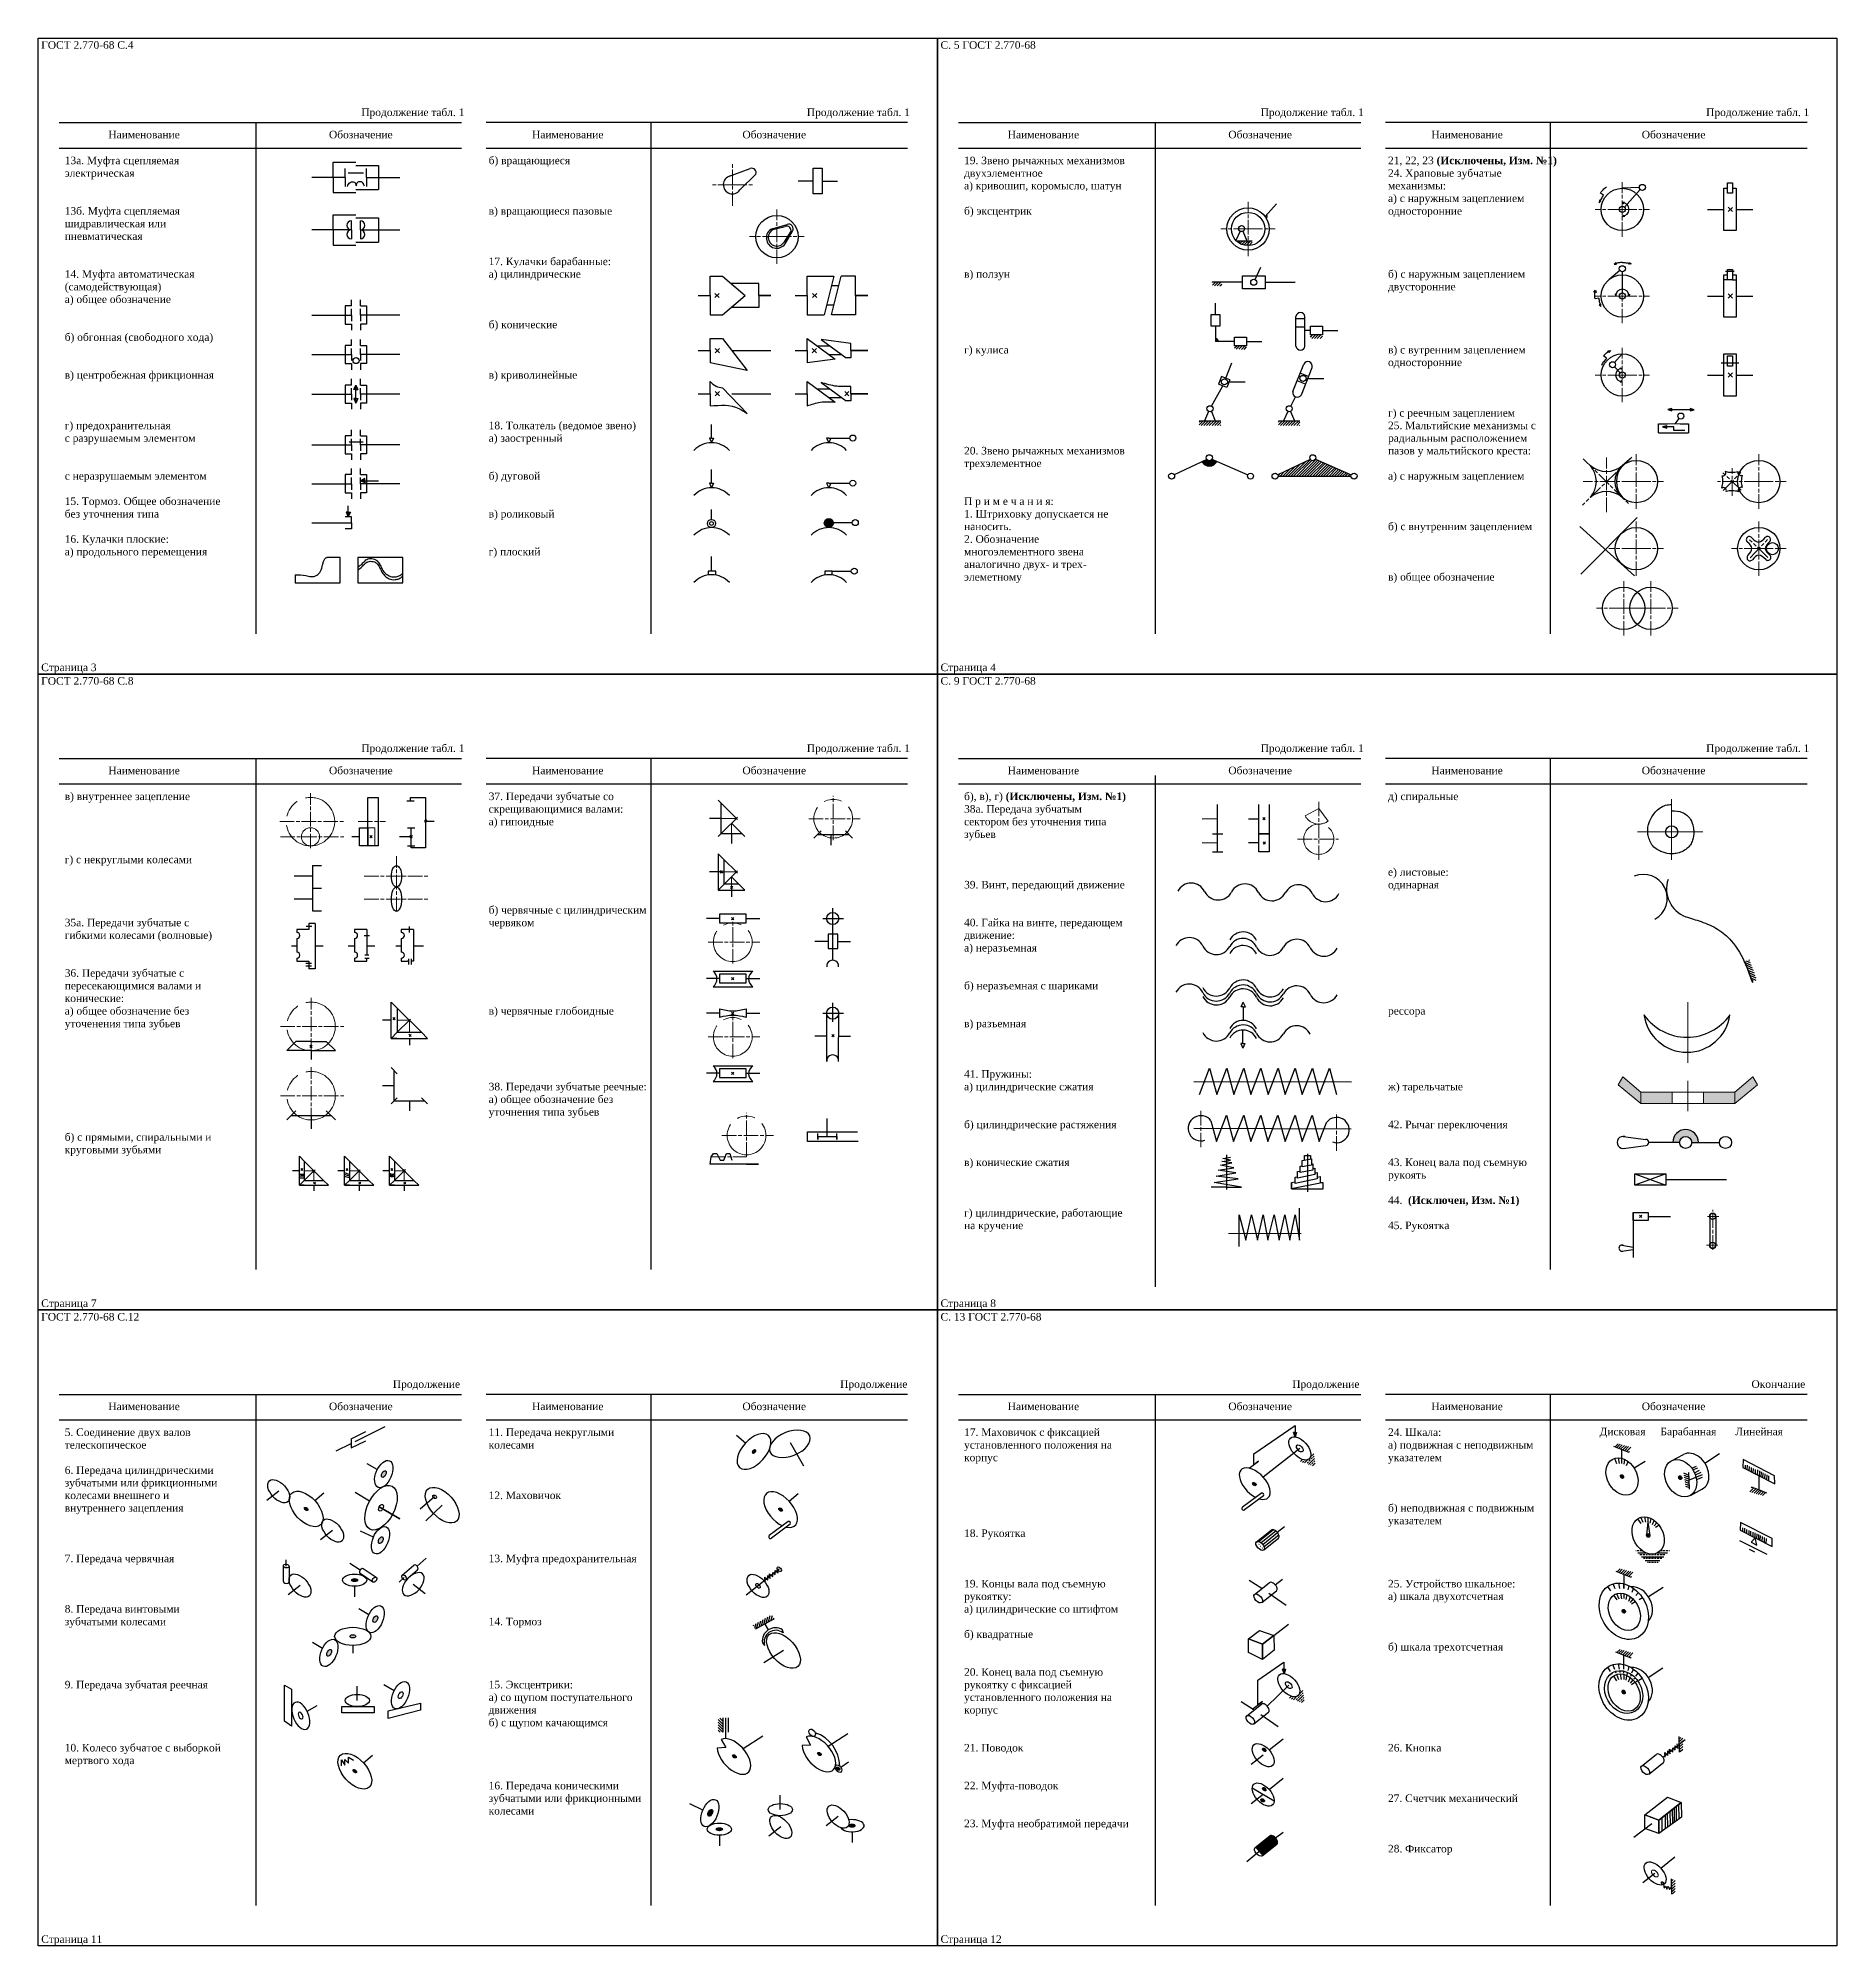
# Model space of a CAD drawing. Header units: millimetres. Extents: x 4428 to 6562, y 4839 to 5637.
# Drawn here: x 5968 to 6562, y 4839 to 5469 of the extents above; entities that cross this region are included whole.
import ezdxf

# ---------------------------------------------------------------- set-up
doc = ezdxf.new("R2010")
doc.units = ezdxf.units.MM
doc.linetypes.add('ACAD_ISO08W100', pattern=[36, 24, -3, 6, -3])
doc.layers.add('Эл-ты УГО (осевые)', color=7, linetype='ACAD_ISO08W100', lineweight=13)
doc.layers.add('Элементы УГО', color=7, linetype='Continuous', lineweight=30)
doc.styles.get("Standard").update_dxf_attribs({"font": 'times.ttf'})
pattern_1 = [(0, (0, 0), (0, 6.985), [5.08, -1.905]), (90, (0, 0), (-6.985, 4e-16), [5.08, -1.905])]
pattern_2 = [(90, (11393.284, -764.014), (-6.985, 4e-16), [5.08, -1.905]), (180, (11393.284, -764.014), (-9e-16, -6.985), [5.08, -1.905])]

msp = doc.modelspace()

# ---------------------------------------------------------------- texts
at = {"layer": 'Элементы УГО', "char_height": 2.5, "attachment_point": 1}
for s, width, insert in [('\\pt30;ГОСТ 2.770-68 С.4', 33.5579, (5969.25, 5467.74)), ('\\pt30;С. 5 ГОСТ 2.770-68 ', 33.5579, (6266.25, 5467.74)), ('Продолжение табл. 1', 33.5579, (6074.97, 5445.52)), ('Продолжение табл. 1', 33.5579, (6222.1, 5445.52)), ('Продолжение табл. 1', 33.5579, (6371.97, 5445.52)), ('Продолжение табл. 1', 33.5579, (6519.1, 5445.52)), ('Наименование', 25.6791, (5991.45, 5438.16)), ('Обозначение', 25.6791, (6064.3, 5438.16)), ('Наименование', 25.6791, (6131.36, 5438.16)), ('Обозначение', 25.6791, (6200.83, 5438.16)), ('Наименование', 25.6791, (6288.45, 5438.16)), ('Обозначение', 25.6791, (6361.3, 5438.16)), ('Наименование', 25.6791, (6428.36, 5438.16)), ('Обозначение', 25.6791, (6497.83, 5438.16)), ('13а. Муфта сцепляемая электрическая\\P\\P\\P13б. Муфта сцепляемая шидравлическая или пневматическая\\P\\P\\P14. Муфта автоматическая (самодействующая)\\Pа) общее обозначение\\P\\P\\Pб) обгонная (свободного хода)\\P\\P\\Pв) центробежная фрикционная\\P\\P\\P\\Pг) предохранительная \\Pс разрушаемым элементом\\P \\P\\Pс неразрушаемым элементом \\P\\P15. Тормоз. Общее обозначение без уточнения типа \\P\\P16. Кулачки плоские:\\Pа) продольного перемещения', 54.0496, (5977.03, 5429.62)), ('б) вращающиеся\\P\\P\\P\\Pв) вращающиеся пазовые \\P\\P\\P\\P17. Кулачки барабанные:\\Pа) цилиндрические \\P\\P\\P\\Pб) конические \\P\\P\\P\\Pв) криволинейные\\P\\P\\P\\P18. Толкатель (ведомое звено)\\Pа) заостренный\\P\\P\\Pб) дуговой\\P\\P\\Pв) роликовый \\P\\P\\Pг) плоский', 53.5376, (6117.03, 5429.62)), ('19. Звено рычажных механизмов двухэлементное \\Pа) кривошип, коромысло, шатун\\P\\Pб) эксцентрик\\P\\P\\P\\P\\Pв) ползун\\P\\P\\P\\P\\P\\Pг) кулиса\\P\\P\\P\\P\\P\\P\\P\\P20. Звено рычажных механизмов трехэлементное \\P\\P\\PП р и м е ч а н и я:\\P1. Штриховку допускается не наносить.\\P2. Обозначение многоэлементного звена аналогично двух- и трех- элеметному', 54.0496, (6274.03, 5429.62)), ('21, 22, 23 {\\fTimes New Roman|b1|i0|c204|p18;(Исключены, Изм. №1)}\\P24. Храповые зубчатые механизмы:\\Pа) с наружным зацеплением односторонние\\P\\P\\P\\P\\Pб) с наружным зацеплением двусторонние\\P\\P\\P\\P\\Pв) с вутренним зацеплением односторонние\\P\\P\\P\\Pг) с реечным зацеплением\\P25. Мальтийские механизмы с радиальным расположением пазов у мальтийского креста:\\P\\Pа) с наружным зацеплением \\P\\P\\P\\Pб) с внутренним зацеплением \\P\\P\\P\\Pв) общее обозначение{\\fTimes New Roman|b1|i0|c204|p18; }', 53.5376, (6414.03, 5429.62)), ('Страница 3', 25.6791, (5969.26, 5262.21)), ('Страница 4', 25.6791, (6266.26, 5262.21)), ('\\pt30;ГОСТ 2.770-68 С.8', 33.5579, (5969.25, 5257.74)), ('\\pt30;С. 9 ГОСТ 2.770-68', 33.5579, (6266.25, 5257.74)), ('Продолжение табл. 1', 33.5579, (6074.97, 5235.52)), ('Продолжение табл. 1', 33.5579, (6222.1, 5235.52)), ('Продолжение табл. 1', 33.5579, (6371.97, 5235.52)), ('Продолжение табл. 1', 33.5579, (6519.1, 5235.52)), ('Наименование', 25.6791, (5991.45, 5228.16)), ('Обозначение', 25.6791, (6064.3, 5228.16)), ('Наименование', 25.6791, (6131.36, 5228.16)), ('Обозначение', 25.6791, (6200.83, 5228.16)), ('Наименование', 25.6791, (6288.45, 5228.16)), ('Обозначение', 25.6791, (6361.3, 5228.16)), ('Наименование', 25.6791, (6428.36, 5228.16)), ('Обозначение', 25.6791, (6497.83, 5228.16)), ('в) внутреннее зацепление \\P\\P\\P\\P\\Pг) с некруглыми колесами\\P\\P\\P\\P\\P35а. Передачи зубчатые с гибкими колесами (волновые)\\P\\P\\P36. Передачи зубчатые с пересекающимися валами и конические:\\Pа) общее обозначение без уточенения типа зубьев\\P\\P\\P\\P\\P\\P\\P\\P\\Pб) с прямыми, спиральными и круговыми зубьями', 54.0496, (5977.03, 5219.62)), ('37. Передачи зубчатые со скрещивающимися валами:\\Pа) гипоидные \\P\\P\\P\\P\\P\\P\\Pб) червячные с цилиндрическим червяком \\P\\P\\P\\P\\P\\P\\Pв) червячные глобоидные\\P\\P\\P\\P\\P\\P38. Передачи зубчатые реечные:\\Pа) общее обозначение без уточнения типа зубьев', 53.5376, (6117.03, 5219.62)), ('б), в), г) {\\fTimes New Roman|b1|i0|c204|p18;(Исключены, Изм. №1)}\\P38а. Передача зубчатым сектором без уточнения типа зубьев\\P\\P\\P\\P39. Винт, передающий движение \\P\\P\\P40. Гайка на винте, передающем движение:\\Pа) неразъемная\\P\\P\\Pб) неразъемная с шариками\\P\\P\\Pв) разъемная\\P\\P\\P\\P41. Пружины:\\Pа) цилиндрические сжатия\\P\\P\\Pб) цилиндрические растяжения \\P\\P\\Pв) конические сжатия\\P\\P\\P\\Pг) цилиндрические, работающие на кручение', 54.0496, (6274.03, 5219.62)), ('д) спиральные \\P\\P\\P\\P\\P\\Pе) листовые:\\Pодинарная \\P\\P\\P\\P\\P\\P\\P\\P\\P\\Pрессора\\P\\P\\P\\P\\P\\Pж) тарельчатые \\P\\P\\P42. Рычаг переключения\\P\\P\\P43. Конец вала под съемную рукоять\\P\\P44.  {\\fTimes New Roman|b1|i0|c204|p18;(Исключен, Изм. №1)}\\P\\P45. Рукоятка', 53.5376, (6414.03, 5219.62)), ('\\pt30;ГОСТ 2.770-68 С.12', 33.5579, (5969.25, 5047.74)), ('Страница 7', 25.6791, (5969.26, 5052.21)), ('Страница 8', 25.6791, (6266.26, 5052.21)), ('\\pt30;С. 13 ГОСТ 2.770-68', 33.5579, (6266.25, 5047.74)), ('Продолжение', 33.5579, (6085.39, 5025.52)), ('Продолжение', 33.5579, (6233.12, 5025.52)), ('Продолжение', 33.5579, (6382.4, 5025.52)), ('Окончание', 33.5579, (6534.06, 5025.52)), ('Наименование', 25.6791, (5991.45, 5018.16)), ('Обозначение', 25.6791, (6064.3, 5018.16)), ('Наименование', 25.6791, (6131.36, 5018.16)), ('Обозначение', 25.6791, (6200.83, 5018.16)), ('Наименование', 25.6791, (6288.45, 5018.16)), ('Обозначение', 25.6791, (6361.3, 5018.16)), ('Наименование', 25.6791, (6428.36, 5018.16)), ('Обозначение', 25.6791, (6497.83, 5018.16)), ('5. Соединение двух валов телескопическое \\P\\P6. Передача цилиндрическими зубчатыми или фрикционными колесами внешнего и внутреннего зацепления\\P\\P\\P\\P7. Передача червячная \\P\\P\\P\\P8. Передача винтовыми зубчатыми колесами \\P\\P\\P\\P\\P9. Передача зубчатая реечная \\P\\P\\P\\P\\P10. Колесо зубчатое с выборкой мертвого хода ', 54.0496, (5977.03, 5009.62)), ('11. Передача некруглыми колесами\\P\\P\\P\\P12. Маховичок\\P\\P\\P\\P\\P13. Муфта предохранительная \\P\\P\\P\\P\\P14. Тормоз\\P\\P\\P\\P\\P15. Эксцентрики:\\Pа) со щупом поступательного движения\\Pб) с щупом качающимся\\P\\P\\P\\P\\P16. Передача коническими зубчатыми или фрикционными колесами', 53.5376, (6117.03, 5009.62)), ('17. Маховичок с фиксацией установленного положения на корпус\\P\\P\\P\\P\\P\\P18. Рукоятка\\P\\P\\P\\P19. Концы вала под съемную рукоятку:\\Pа) цилиндрические со штифтом\\P\\Pб) квадратные \\P\\P\\P20. Конец вала под съемную рукоятку с фиксацией установленного положения на корпус \\P\\P\\P21. Поводок \\P\\P\\P22. Муфта-поводок\\P\\P\\P23. Муфта необратимой передачи', 54.0496, (6274.03, 5009.62)), ('24. Шкала: \\Pа) подвижная с неподвижным указателем \\P\\P\\P\\Pб) неподвижная с подвижным указателем\\P\\P\\P\\P\\P25. Устройство шкальное: \\Pа) шкала двухотсчетная\\P\\P\\P\\Pб) шкала трехотсчетная \\P\\P\\P\\P\\P\\P\\P\\P26. Кнопка\\P\\P\\P\\P27. Счетчик механический \\P\\P\\P\\P28. Фиксатор', 53.5376, (6414.03, 5009.62)), ('Дисковая', 25.6791, (6483.89, 5009.84)), ('Барабанная', 25.6791, (6504, 5009.84)), ('Линейная', 25.6791, (6528.74, 5009.84)), ('Страница 11', 25.6791, (5969.26, 4842.21)), ('Страница 12', 25.6791, (6266.26, 4842.21))]:
    msp.add_mtext_dynamic_manual_height_columns(s, width=width, gutter_width=12.5, heights=[0], dxfattribs=dict(at, insert=insert))

# ---------------------------------------------------------------- hatches: boundary and pattern name
h = msp.add_hatch(color=256)
h.dxf.hatch_style = 1
h.paths.add_polyline_path([(6383.35, 5006.8), (6383.82, 5008.31), (6383.32, 5008.3)])
h.paths.add_polyline_path([(6383.35, 5006.8), (6383.32, 5008.3), (6382.82, 5008.29)])
h = msp.add_hatch(color=256)
h.dxf.hatch_style = 1
h.paths.add_polyline_path([(6379.71, 4928.62), (6380.17, 4930.13), (6379.67, 4930.12)])
h.paths.add_polyline_path([(6379.71, 4928.62), (6379.67, 4930.12), (6379.17, 4930.11)])
at = {"layer": 'Эл-ты УГО (осевые)'}
h = msp.add_hatch(color=256, dxfattribs=at)
h.dxf.hatch_style = 1
h.paths.add_polyline_path([(6497.52, 5120.62), (6491.56, 5125.71), (6490.07, 5123.1), (6497.52, 5116.92)])
h.paths.add_polyline_path([(6507.88, 5120.62), (6497.52, 5120.62), (6497.52, 5116.92), (6507.88, 5116.92)])
h.paths.add_polyline_path([(6528.61, 5120.62), (6518.24, 5120.62), (6518.24, 5116.92), (6528.61, 5116.92)])
h.paths.add_polyline_path([(6536.05, 5123.1), (6534.56, 5125.71), (6528.61, 5120.62), (6528.61, 5116.92)])
at = {"layer": 'Элементы УГО'}
h = msp.add_hatch(color=256, dxfattribs=at)
h.dxf.hatch_style = 1
edge = h.paths.add_edge_path()
edge.add_spline(control_points=[(6483.81, 5414.39), (6483.88, 5414.59), (6483.96, 5414.84), (6484.07, 5415.08), (6484.09, 5415.12)], knot_values=[2.138341, 2.138341, 2.138341, 2.138341, 2.78914, 2.920616, 2.920616, 2.920616, 2.920616], degree=3, periodic=0)
edge.add_line((6484.09, 5415.12), (6483.82, 5415.22))
edge.add_line((6483.82, 5415.22), (6483.81, 5414.39))
edge = h.paths.add_edge_path()
edge.add_line((6484.34, 5415.02), (6484.09, 5415.12))
edge.add_spline(control_points=[(6484.09, 5415.12), (6484.07, 5415.08), (6483.96, 5414.84), (6483.88, 5414.59), (6483.81, 5414.39)], knot_values=[2.138341, 2.138341, 2.138341, 2.138341, 2.269817, 2.920616, 2.920616, 2.920616, 2.920616], degree=3, periodic=0)
edge.add_line((6483.81, 5414.39), (6484.34, 5415.02))
h = msp.add_hatch(color=256, dxfattribs=at)
h.dxf.hatch_style = 1
h.paths.add_polyline_path([(6491.97, 5414.59), (6491.41, 5414.42, -0.058596), (6491.93, 5414.36)])
h.paths.add_polyline_path([(6491.41, 5414.42), (6491.88, 5414.09), (6491.93, 5414.36, 0.058596)])
h.paths.add_polyline_path([(6491.88, 5410.28), (6491.41, 5409.95, 0.061112), (6491.95, 5410.02)])
h.paths.add_polyline_path([(6491.95, 5410.02, -0.061112), (6491.41, 5409.95), (6492.01, 5409.78)])
h = msp.add_hatch(dxfattribs=at)
h.set_pattern_fill('ANGLE', color=256)
h.set_pattern_definition([(0, (735.434, 103.635), (0, 6.985), [5.08, -1.905]), (90, (735.434, 103.635), (-6.985, 4e-16), [5.08, -1.905])])
edge = h.paths.add_edge_path()
edge.add_line((6373.91, 5410.31), (6373.48, 5409.83))
edge.add_arc((6367.81, 5405.72), 7, 30.32605, 35.8945, ccw=False)
edge.add_arc((6373.5, 5409.8), 0.651, 303.20101, 411.12215)
h = msp.add_hatch(dxfattribs=at)
h.set_pattern_fill('ANSI31', color=256, scale=0.2)
h.set_pattern_definition([(45, (876.62073, -16.68013), (-0.449012806, 0.449012806), [])])
edge = h.paths.add_edge_path()
edge.add_arc((6367.81, 5405.72), 5.5, 278.96648, 284.75656)
edge.add_line((6369.21, 5400.4), (6369.21, 5401.84))
edge.add_line((6369.21, 5401.84), (6363.91, 5401.84))
edge.add_arc((6367.81, 5405.72), 5.5, 224.83932, 261.03352)
edge.add_line((6366.95, 5400.29), (6368.67, 5400.29))
h = msp.add_hatch(color=256, dxfattribs=at)
h.dxf.hatch_style = 1
edge = h.paths.add_edge_path()
edge.add_spline(control_points=[(6488.68, 5394.08), (6488.88, 5394.17), (6489.12, 5394.26), (6489.37, 5394.34), (6489.41, 5394.35)], knot_values=[2.138341, 2.138341, 2.138341, 2.138341, 2.78914, 2.920616, 2.920616, 2.920616, 2.920616], degree=3, periodic=0)
edge.add_line((6489.41, 5394.35), (6489.31, 5394.62))
edge.add_line((6489.31, 5394.62), (6488.68, 5394.08))
edge = h.paths.add_edge_path()
edge.add_line((6489.51, 5394.09), (6489.41, 5394.35))
edge.add_spline(control_points=[(6489.41, 5394.35), (6489.37, 5394.34), (6489.12, 5394.26), (6488.88, 5394.17), (6488.68, 5394.08)], knot_values=[2.138341, 2.138341, 2.138341, 2.138341, 2.269817, 2.920616, 2.920616, 2.920616, 2.920616], degree=3, periodic=0)
edge.add_line((6488.68, 5394.08), (6489.51, 5394.09))
h = msp.add_hatch(color=256, dxfattribs=at)
h.dxf.hatch_style = 1
edge = h.paths.add_edge_path()
edge.add_spline(control_points=[(6493.64, 5394.41), (6493.69, 5394.4), (6493.94, 5394.33), (6494.18, 5394.24), (6494.38, 5394.17)], knot_values=[2.138341, 2.138341, 2.138341, 2.138341, 2.269817, 2.920616, 2.920616, 2.920616, 2.920616], degree=3, periodic=0)
edge.add_line((6494.38, 5394.17), (6493.74, 5394.69))
edge.add_line((6493.74, 5394.69), (6493.64, 5394.41))
edge = h.paths.add_edge_path()
edge.add_spline(control_points=[(6494.38, 5394.17), (6494.18, 5394.24), (6493.94, 5394.33), (6493.69, 5394.4), (6493.64, 5394.41)], knot_values=[2.138341, 2.138341, 2.138341, 2.138341, 2.78914, 2.920616, 2.920616, 2.920616, 2.920616], degree=3, periodic=0)
edge.add_line((6493.64, 5394.41), (6493.56, 5394.15))
edge.add_line((6493.56, 5394.15), (6494.38, 5394.17))
h = msp.add_hatch(dxfattribs=at)
h.set_pattern_fill('ANSI31', color=256, scale=0.2)
h.set_pattern_definition([(45, (870.59726, -30.0259), (-0.449012806, 0.449012806), [])])
h.paths.add_polyline_path([(6359.11, 5388.14), (6356.08, 5388.14), (6356.08, 5386.94), (6359.11, 5386.94)])
h = msp.add_hatch(color=256, dxfattribs=at)
h.dxf.hatch_style = 1
edge = h.paths.add_edge_path()
edge.add_line((6482.05, 5384.84), (6482.37, 5384.79))
edge.add_spline(control_points=[(6482.37, 5384.79), (6482.37, 5384.81), (6482.4, 5385.06), (6482.47, 5385.31), (6482.53, 5385.54)], knot_values=[2.11523, 2.11523, 2.11523, 2.11523, 2.176079, 2.884058, 2.884058, 2.884058, 2.884058], degree=3, periodic=0)
edge.add_line((6482.53, 5385.54), (6482.05, 5384.84))
edge = h.paths.add_edge_path()
edge.add_spline(control_points=[(6482.53, 5385.54), (6482.47, 5385.31), (6482.4, 5385.06), (6482.37, 5384.81), (6482.37, 5384.79)], knot_values=[2.11523, 2.11523, 2.11523, 2.11523, 2.823209, 2.884058, 2.884058, 2.884058, 2.884058], degree=3, periodic=0)
edge.add_line((6482.37, 5384.79), (6482.72, 5384.73))
edge.add_line((6482.72, 5384.73), (6482.53, 5385.54))
h = msp.add_hatch(color=256, dxfattribs=at)
h.dxf.hatch_style = 1
edge = h.paths.add_edge_path()
edge.add_spline(control_points=[(6484.32, 5380.08), (6484.23, 5380.28), (6484.12, 5380.52), (6484.04, 5380.76), (6484.03, 5380.81)], knot_values=[2.138341, 2.138341, 2.138341, 2.138341, 2.78914, 2.920616, 2.920616, 2.920616, 2.920616], degree=3, periodic=0)
edge.add_line((6484.03, 5380.81), (6483.76, 5380.7))
edge.add_line((6483.76, 5380.7), (6484.32, 5380.08))
edge = h.paths.add_edge_path()
edge.add_line((6484.28, 5380.91), (6484.03, 5380.81))
edge.add_spline(control_points=[(6484.03, 5380.81), (6484.04, 5380.76), (6484.12, 5380.52), (6484.23, 5380.28), (6484.32, 5380.08)], knot_values=[2.138341, 2.138341, 2.138341, 2.138341, 2.269817, 2.920616, 2.920616, 2.920616, 2.920616], degree=3, periodic=0)
edge.add_line((6484.32, 5380.08), (6484.28, 5380.91))
h = msp.add_hatch(color=256, dxfattribs=at)
h.dxf.hatch_style = 1
h.paths.add_polyline_path([(6489, 5384.15), (6489.17, 5383.59, -0.058596), (6489.24, 5384.11)])
h.paths.add_polyline_path([(6489.17, 5383.59), (6489.51, 5384.06), (6489.24, 5384.11, 0.058596)])
h.paths.add_polyline_path([(6493.31, 5384.06), (6493.64, 5383.59, 0.061112), (6493.58, 5384.13)])
h.paths.add_polyline_path([(6493.58, 5384.13, -0.061112), (6493.64, 5383.59), (6493.81, 5384.19)])
h = msp.add_hatch(color=256, dxfattribs=at)
h.dxf.hatch_style = 1
h.paths.add_polyline_path([(6357.08, 5369.48), (6357.08, 5368.59), (6357.97, 5368.59, 0.414214)])
h = msp.add_hatch(dxfattribs=at)
h.set_pattern_fill('ANSI31', color=256, scale=0.2)
h.set_pattern_definition([(45, (903.11555, -48.8496), (-0.449012806, 0.449012806), [])])
h.paths.add_polyline_path([(6392.38, 5370.73), (6388.46, 5370.73), (6388.46, 5369.6), (6392.38, 5369.56)])
h = msp.add_hatch(dxfattribs=at)
h.set_pattern_fill('ANSI31', color=256, scale=0.2)
h.set_pattern_definition([(45, (878.0438, -52.4486), (-0.449012806, 0.449012806), [])])
h.paths.add_polyline_path([(6367.3, 5367.13), (6363.38, 5367.13), (6363.38, 5366), (6367.3, 5365.96)])
h = msp.add_hatch(color=256, dxfattribs=at)
h.dxf.hatch_style = 1
edge = h.paths.add_edge_path()
edge.add_line((6486.63, 5365.5), (6486.79, 5365.23))
edge.add_spline(control_points=[(6486.79, 5365.23), (6486.81, 5365.24), (6487.02, 5365.38), (6487.25, 5365.49), (6487.46, 5365.6)], knot_values=[2.11523, 2.11523, 2.11523, 2.11523, 2.176079, 2.884058, 2.884058, 2.884058, 2.884058], degree=3, periodic=0)
edge.add_line((6487.46, 5365.6), (6486.63, 5365.5))
edge = h.paths.add_edge_path()
edge.add_spline(control_points=[(6487.46, 5365.6), (6487.25, 5365.49), (6487.02, 5365.38), (6486.81, 5365.24), (6486.79, 5365.23)], knot_values=[2.11523, 2.11523, 2.11523, 2.11523, 2.823209, 2.884058, 2.884058, 2.884058, 2.884058], degree=3, periodic=0)
edge.add_line((6486.79, 5365.23), (6486.98, 5364.92))
edge.add_line((6486.98, 5364.92), (6487.46, 5365.6))
h = msp.add_hatch(color=256, dxfattribs=at)
h.dxf.hatch_style = 1
h.paths.add_polyline_path([(6490.85, 5355.09), (6491.41, 5355.26, -0.058596), (6490.89, 5355.32)])
h.paths.add_polyline_path([(6491.41, 5355.26), (6490.94, 5355.59), (6490.89, 5355.32, 0.058596)])
h.paths.add_polyline_path([(6490.93, 5359.4), (6491.41, 5359.73, 0.061112), (6490.87, 5359.66)])
h.paths.add_polyline_path([(6490.87, 5359.66, -0.061112), (6491.41, 5359.73), (6490.81, 5359.9)])
h = msp.add_hatch(dxfattribs=at)
h.set_pattern_fill('ANGLE', color=256)
h.set_pattern_definition(pattern_1)
h.paths.add_polyline_path([(6073.18, 5354.19), (6072.48, 5352.69), (6073.18, 5352.69)])
h.paths.add_polyline_path([(6073.18, 5354.19), (6073.18, 5352.69), (6073.88, 5352.69)])
h.paths.add_polyline_path([(6073.18, 5349.69), (6072.48, 5349.69), (6073.18, 5348.19)])
h.paths.add_polyline_path([(6073.88, 5349.69), (6073.18, 5349.69), (6073.18, 5348.19)])
h = msp.add_hatch(color=256, dxfattribs=at)
h.dxf.hatch_style = 1
h.paths.add_polyline_path([(6507.78, 5346.46), (6506.43, 5346.09), (6507.78, 5346.09)])
h.paths.add_polyline_path([(6507.78, 5346.09), (6506.43, 5346.09), (6507.78, 5345.66)])
h = msp.add_hatch(color=256, dxfattribs=at)
h.dxf.hatch_style = 1
h.paths.add_polyline_path([(6513.81, 5345.66), (6515.17, 5346.02), (6513.81, 5346.02)])
h.paths.add_polyline_path([(6513.81, 5346.02), (6515.17, 5346.02), (6513.81, 5346.46)])
h = msp.add_hatch(dxfattribs=at)
h.set_pattern_fill('ANSI31', color=256, scale=0.2)
h.set_pattern_definition([(45, (866.2111, -76.1565), (-0.449012806, 0.449012806), [])])
h.paths.add_polyline_path([(6358.8, 5342.37), (6351.69, 5342.37), (6351.69, 5340.81), (6358.8, 5340.81)])
h = msp.add_hatch(dxfattribs=at)
h.set_pattern_fill('ANSI31', color=256, scale=0.2)
h.set_pattern_definition([(45, (892.366, -76.1565), (-0.449012806, 0.449012806), [])])
h.paths.add_polyline_path([(6384.96, 5342.37), (6377.85, 5342.37), (6377.85, 5340.81), (6384.96, 5340.81)])
h = msp.add_hatch(color=256, dxfattribs=at)
h.dxf.hatch_style = 1
h.paths.add_polyline_path([(6506.08, 5340.74), (6504.72, 5340.38), (6506.08, 5340.38)])
h.paths.add_polyline_path([(6506.08, 5340.38), (6504.72, 5340.38), (6506.08, 5339.95)])
h = msp.add_hatch(color=256, dxfattribs=at)
h.dxf.hatch_style = 1
h.paths.add_polyline_path([(6357.5, 5328.97), (6355.89, 5329.67, -0.564294), (6354.18, 5329.64), (6352.59, 5328.88, 0.613532)])
h = msp.add_hatch(dxfattribs=at)
h.set_pattern_fill('ANSI31', color=256, scale=0.2)
h.paths.add_polyline_path([(6390.07, 5329.67, -0.564294), (6388.36, 5329.64), (6377.63, 5324.53, -0.111575), (6377.72, 5324.1), (6401.8, 5324.1, -0.103548), (6401.88, 5324.5)])
h = msp.add_hatch(dxfattribs=at)
h.set_pattern_fill('ANGLE', color=256)
h.set_pattern_definition(pattern_1)
h.paths.add_polyline_path([(6076.18, 5323.3), (6074.68, 5322.6), (6076.18, 5322.6)])
h.paths.add_polyline_path([(6076.18, 5322.6), (6074.68, 5322.6), (6076.18, 5321.9)])
h = msp.add_hatch(dxfattribs=at)
h.set_pattern_fill('ANGLE', color=256)
h.set_pattern_definition(pattern_1)
h.paths.add_polyline_path([(6076.18, 5323.3), (6074.68, 5322.6), (6076.18, 5322.6)])
h.paths.add_polyline_path([(6076.18, 5322.6), (6074.68, 5322.6), (6076.18, 5321.9)])
h = msp.add_hatch(color=256, dxfattribs=at)
h.dxf.hatch_style = 1
h.paths.add_polyline_path([(6076.18, 5323.3), (6074.68, 5322.6), (6076.18, 5322.6)])
h = msp.add_hatch(color=256, dxfattribs=at)
h.dxf.hatch_style = 1
h.paths.add_polyline_path([(6076.18, 5322.6), (6074.68, 5322.6), (6076.18, 5321.9)])
h = msp.add_hatch(dxfattribs=at)
h.set_pattern_fill('ANGLE', color=256, angle=90)
h.set_pattern_definition(pattern_2)
h.paths.add_polyline_path([(6069.98, 5312.16), (6070.68, 5310.66), (6070.68, 5312.16)])
h.paths.add_polyline_path([(6070.68, 5312.16), (6070.68, 5310.66), (6071.38, 5312.16)])
h = msp.add_hatch(dxfattribs=at)
h.set_pattern_fill('ANGLE', color=256, angle=90)
h.set_pattern_definition(pattern_2)
h.paths.add_polyline_path([(6069.98, 5312.16), (6070.68, 5310.66), (6070.68, 5312.16)])
h.paths.add_polyline_path([(6070.68, 5312.16), (6070.68, 5310.66), (6071.38, 5312.16)])
h = msp.add_hatch(color=256, dxfattribs=at)
h.dxf.hatch_style = 1
h.paths.add_polyline_path([(6070.68, 5310.66), (6070.68, 5312.16), (6069.98, 5312.16)])
h = msp.add_hatch(color=256, dxfattribs=at)
h.dxf.hatch_style = 1
h.paths.add_polyline_path([(6070.68, 5312.16), (6070.68, 5310.66), (6071.38, 5312.16)])
h = msp.add_hatch(color=256, dxfattribs=at)
h.dxf.hatch_style = 1
h.paths.add_polyline_path([(6230.86, 5308.59, 1), (6227.88, 5308.59, 1)])
h.paths.add_polyline_path([(6229.17, 5308.59, -1), (6229.57, 5308.59, -1)], flags=16)
h = msp.add_hatch(dxfattribs=at)
h.set_pattern_fill('ANSI31', color=256, scale=0.2, angle=110.08983)
h.set_pattern_definition([(155.089826, (13507.33247, 1866.7514), (-0.267460013, -0.575925465), [])])
h.paths.add_polyline_path([(6531.83, 5163.92), (6534.27, 5157.24), (6535.73, 5157.78), (6533.29, 5164.46)])
h = msp.add_hatch(dxfattribs=at)
h.set_pattern_fill('ANGLE', color=256)
h.set_pattern_definition(pattern_1)
h.paths.add_polyline_path([(6366.23, 5150.34), (6365.53, 5148.84), (6366.23, 5148.84), (6366.93, 5148.84)])
h.paths.add_polyline_path([(6366.78, 5136.69), (6366.08, 5136.69), (6365.38, 5136.69), (6366.08, 5135.19)])
h = msp.add_hatch(color=256, dxfattribs=at)
h.dxf.hatch_style = 1
h.paths.add_polyline_path([(6508.07, 5104.07), (6510.32, 5104.07, -1), (6514.32, 5104.07), (6516.56, 5104.07, 1)])
h = msp.add_hatch(color=256, dxfattribs=at)
h.dxf.hatch_style = 1
edge = h.paths.add_edge_path()
edge.add_ellipse((6204.66, 5002.01), major_axis=(-0.521, -0.43), ratio=0.612959, start_angle=0, end_angle=360, ccw=False)
h = msp.add_hatch(dxfattribs=at)
h.set_pattern_fill('ANSI31', color=256, scale=0.2)
h.set_pattern_definition([(45, (-7.81104, 0.19416), (-0.449012806, 0.449012806), [])])
h.paths.add_polyline_path([(6494.41, 5003.35), (6489.48, 5004.71), (6488.54, 5003.76), (6493.6, 5001.78)])
h = msp.add_hatch(dxfattribs=at)
h.set_pattern_fill('ANSI33', color=256, scale=0.2)
h.set_pattern_definition([(45, (-0.3151, -0.2318), (-0.89802561, 0.89802561), []), (45, (0.583, -0.2318), (-0.89802561, 0.89802561), [0.635, -0.3175])])
h.paths.add_polyline_path([(6388.53, 5001.25), (6388.53, 5001.17), (6388.54, 5001.04), (6388.53, 5000.92), (6388.53, 5000.8), (6388.52, 5000.68), (6388.5, 5000.57), (6388.48, 5000.46), (6388.45, 5000.36), (6388.42, 5000.25), (6388.38, 5000.15), (6388.34, 5000.06), (6388.29, 4999.97), (6388.24, 4999.88), (6388.18, 4999.8), (6388.12, 4999.73), (6388.06, 4999.65), (6387.99, 4999.59), (6387.91, 4999.52), (6387.83, 4999.47), (6387.75, 4999.41), (6387.66, 4999.37), (6387.57, 4999.32), (6387.48, 4999.29), (6387.38, 4999.26), (6387.28, 4999.23), (6387.18, 4999.21), (6387.07, 4999.19), (6386.96, 4999.18), (6386.84, 4999.18), (6386.72, 4999.18), (6386.61, 4999.18), (6386.48, 4999.19), (6386.36, 4999.21), (6386.23, 4999.23), (6386.11, 4999.26), (6385.98, 4999.29), (6385.84, 4999.33), (6385.71, 4999.37), (6385.58, 4999.42), (6385.57, 4999.43), (6384.68, 4998.88), (6389.52, 4997.11), (6390.1, 4997.66), (6389.46, 5001.83)])
h = msp.add_hatch(color=256, dxfattribs=at)
h.dxf.hatch_style = 1
edge = h.paths.add_edge_path()
edge.add_ellipse((6082.43, 4994.56), major_axis=(-0.55, -1.07), ratio=0.547209, start_angle=0, end_angle=360)
edge = h.paths.add_edge_path()
edge.add_ellipse((6081.4, 4972.73), major_axis=(-0.55, -1.07), ratio=0.547209, start_angle=0, end_angle=360)
h = msp.add_hatch(color=256, dxfattribs=at)
h.dxf.hatch_style = 1
edge = h.paths.add_edge_path()
edge.add_ellipse((6369.89, 4991.24), major_axis=(0.521, -0.43), ratio=0.612959, start_angle=0, end_angle=360)
h = msp.add_hatch(color=256, dxfattribs=at)
h.dxf.hatch_style = 1
edge = h.paths.add_edge_path()
edge.add_ellipse((6491.31, 4993.73), major_axis=(0.321, -0.566), ratio=0.749945, start_angle=0, end_angle=360)
h = msp.add_hatch(color=256, dxfattribs=at)
h.dxf.hatch_style = 1
edge = h.paths.add_edge_path()
edge.add_ellipse((6510.54, 4993.35), major_axis=(0.321, -0.566), ratio=0.749945, start_angle=0, end_angle=360)
h = msp.add_hatch(dxfattribs=at)
h.set_pattern_fill('ANSI31', color=256, scale=0.2, angle=113.21951)
h.set_pattern_definition([(158.21951, (13673.0658, 992.1106), (-0.2356178, -0.589668764), [])])
h.paths.add_polyline_path([(6511.62, 4995.14), (6512.32, 4990.08), (6513.57, 4989.59), (6513.39, 4995.01)])
h = msp.add_hatch(dxfattribs=at)
h.set_pattern_fill('ANSI31', color=256, scale=0.2, angle=180)
h.set_pattern_definition([(225, (13035.51616, 9991.84443), (0.449012806, -0.449012806), [])])
h.paths.add_polyline_path([(6533.29, 4988.69), (6538.22, 4987.32), (6539.16, 4988.28), (6534.11, 4990.25)])
h = msp.add_hatch(color=256, dxfattribs=at)
h.dxf.hatch_style = 1
edge = h.paths.add_edge_path()
edge.add_ellipse((6056.77, 4983.02), major_axis=(0.521, -0.43), ratio=0.612959, start_angle=0, end_angle=360)
h = msp.add_hatch(color=256, dxfattribs=at)
h.dxf.hatch_style = 1
edge = h.paths.add_edge_path()
edge.add_ellipse((6213.43, 4982.81), major_axis=(0.521, -0.43), ratio=0.612959, start_angle=0, end_angle=360)
h = msp.add_hatch(dxfattribs=at)
h.set_pattern_fill('ANSI31', color=256, scale=0.26, angle=354)
h.set_pattern_definition([(39, (-1907.8265, -1489.8163), (-0.51950398, 0.64153399), [])])
edge = h.paths.add_edge_path()
edge.add_ellipse((6371.81, 4970.84), major_axis=(1.2, -1.33), ratio=0.560582, start_angle=0, end_angle=176.06214, ccw=False)
edge.add_line((6373.08, 4969.56), (6377.84, 4973.34))
edge.add_ellipse((6376.66, 4974.7), major_axis=(1.2, -1.33), ratio=0.560582, start_angle=358.02554, end_angle=540)
edge.add_line((6375.46, 4976.03), (6370.66, 4972.22))
h = msp.add_hatch(color=256, dxfattribs=at)
h.dxf.hatch_style = 1
edge = h.paths.add_edge_path()
edge.add_ellipse((6499.93, 4974.28), major_axis=(0.321, -0.566), ratio=0.749945, start_angle=0, end_angle=360)
h = msp.add_hatch(dxfattribs=at)
h.set_pattern_fill('ANSI33', color=256, scale=0.2, angle=135)
h.set_pattern_definition([(180, (8.1531, 0.2842), (-2e-16, -1.27), []), (180, (7.5181, 0.9192), (-2e-16, -1.27), [0.635, -0.3175])])
edge = h.paths.add_edge_path()
edge.add_ellipse((6499.93, 4974.28), major_axis=(3.21, -5.66), ratio=0.749945, start_angle=-58.22803, end_angle=12.18428, ccw=False)
edge.add_line((6498.01, 4969.25), (6495.82, 4969.25))
edge.add_line((6495.82, 4969.25), (6499.87, 4965.05))
edge.add_line((6499.87, 4965.05), (6502.92, 4965.05))
edge.add_line((6502.92, 4965.05), (6507.1, 4969.25))
edge.add_line((6507.1, 4969.25), (6503.96, 4969.25))
h = msp.add_hatch(color=256, dxfattribs=at)
h.dxf.hatch_style = 1
edge = h.paths.add_edge_path()
edge.add_ellipse((6072.76, 4959.53), major_axis=(-1, 0), ratio=0.5, start_angle=0, end_angle=360)
h = msp.add_hatch(dxfattribs=at)
h.set_pattern_fill('ANSI31', color=256, scale=0.2)
h.set_pattern_definition([(45, (-7.0884, -41.07774), (-0.449012806, 0.449012806), [])])
h.paths.add_polyline_path([(6495.14, 4962.08), (6490.21, 4963.44), (6489.26, 4962.48), (6494.32, 4960.51)])
h = msp.add_hatch(color=256, dxfattribs=at)
h.dxf.hatch_style = 1
edge = h.paths.add_edge_path()
edge.add_ellipse((6064.34, 4935.53), major_axis=(-0.55, -1.07), ratio=0.547209, start_angle=0, end_angle=360)
edge = h.paths.add_edge_path()
edge.add_ellipse((6072.17, 4940.94), major_axis=(1, 0), ratio=0.5, start_angle=0, end_angle=360)
edge = h.paths.add_edge_path()
edge.add_ellipse((6079.63, 4946.66), major_axis=(-0.55, -1.07), ratio=0.547209, start_angle=0, end_angle=360)
h = msp.add_hatch(dxfattribs=at)
h.set_pattern_fill('ANSI31', color=256, scale=0.2, angle=209.27281)
h.set_pattern_definition([(254.272806, (8346.85996, 12355.5786), (0.611227634, -0.17212141), [])])
h.paths.add_polyline_path([(6205.15, 4943.29), (6211.35, 4946.76), (6210.59, 4948.12), (6204.39, 4944.64)])
h = msp.add_hatch(color=256, dxfattribs=at)
h.dxf.hatch_style = 1
edge = h.paths.add_edge_path()
edge.add_ellipse((6491.91, 4949.23), major_axis=(0.321, -0.566), ratio=0.749945, start_angle=0, end_angle=360)
h = msp.add_hatch(dxfattribs=at)
h.set_pattern_fill('ANSI31', color=256, scale=0.2)
h.set_pattern_definition([(45, (-7.15317, -67.752), (-0.449012806, 0.449012806), [])])
h.paths.add_polyline_path([(6495.07, 4935.41), (6490.14, 4936.77), (6489.2, 4935.81), (6494.25, 4933.84)])
h = msp.add_hatch(dxfattribs=at)
h.set_pattern_fill('ANSI33', color=256, scale=0.2)
h.set_pattern_definition([(45, (-3.957, -78.4142), (-0.89802561, 0.89802561), []), (45, (-3.0589, -78.4142), (-0.89802561, 0.89802561), [0.635, -0.3175])])
h.paths.add_polyline_path([(6384.88, 4923.07), (6384.89, 4922.98), (6384.89, 4922.86), (6384.89, 4922.74), (6384.89, 4922.62), (6384.87, 4922.5), (6384.86, 4922.39), (6384.83, 4922.28), (6384.81, 4922.17), (6384.78, 4922.07), (6384.74, 4921.97), (6384.7, 4921.88), (6384.65, 4921.79), (6384.6, 4921.7), (6384.54, 4921.62), (6384.48, 4921.54), (6384.42, 4921.47), (6384.35, 4921.4), (6384.27, 4921.34), (6384.19, 4921.28), (6384.11, 4921.23), (6384.02, 4921.18), (6383.93, 4921.14), (6383.84, 4921.1), (6383.74, 4921.07), (6383.64, 4921.05), (6383.53, 4921.03), (6383.43, 4921.01), (6383.31, 4921), (6383.2, 4920.99), (6383.08, 4920.99), (6382.96, 4921), (6382.84, 4921.01), (6382.72, 4921.03), (6382.59, 4921.05), (6382.46, 4921.08), (6382.33, 4921.11), (6382.2, 4921.15), (6382.07, 4921.19), (6381.94, 4921.24), (6381.93, 4921.24), (6381.04, 4920.7), (6385.88, 4918.93), (6386.46, 4919.48), (6385.82, 4923.65)])
h = msp.add_hatch(color=256, dxfattribs=at)
h.dxf.hatch_style = 1
edge = h.paths.add_edge_path()
edge.add_ellipse((6491.85, 4922.56), major_axis=(0.321, -0.566), ratio=0.749945, start_angle=0, end_angle=360)
h = msp.add_hatch(dxfattribs=at)
h.set_pattern_fill('ANSI31', color=256, scale=0.2, angle=90)
h.set_pattern_definition([(135, (11611.3752, -578.61865), (-0.449012806, -0.449012806), [])])
h.paths.add_polyline_path([(6192.85, 4909.3), (6194.4, 4909.3), (6194.4, 4913.97), (6192.85, 4913.97)])
h = msp.add_hatch(dxfattribs=at)
h.set_pattern_fill('ANSI31', color=256, scale=0.2)
h.set_pattern_definition([(45, (19.54307, -96.5043), (-0.449012806, 0.449012806), [])])
h.paths.add_polyline_path([(6511.35, 4903.31), (6511.39, 4907.28), (6510.2, 4907.84), (6510.2, 4902.69)])
h = msp.add_hatch(color=256, dxfattribs=at)
h.dxf.hatch_style = 1
edge = h.paths.add_edge_path()
edge.add_ellipse((6198.19, 4901.31), major_axis=(0.521, -0.43), ratio=0.612959, start_angle=0, end_angle=360)
h = msp.add_hatch(color=256, dxfattribs=at)
h.dxf.hatch_style = 1
edge = h.paths.add_edge_path()
edge.add_ellipse((6226.24, 4902.1), major_axis=(0.521, -0.43), ratio=0.612959, start_angle=0, end_angle=360)
h = msp.add_hatch(color=256, dxfattribs=at)
h.dxf.hatch_style = 1
edge = h.paths.add_edge_path()
edge.add_ellipse((6373.18, 4903.48), major_axis=(0.521, -0.43), ratio=0.612959, start_angle=0, end_angle=360)
h = msp.add_hatch(color=256, dxfattribs=at)
h.dxf.hatch_style = 1
edge = h.paths.add_edge_path()
edge.add_ellipse((6072.83, 4896.42), major_axis=(0.521, -0.43), ratio=0.612959, start_angle=0, end_angle=360)
h = msp.add_hatch(color=256, dxfattribs=at)
h.dxf.hatch_style = 1
edge = h.paths.add_edge_path()
edge.add_ellipse((6232.42, 4897.26), major_axis=(0.521, -0.43), ratio=0.612959, start_angle=0, end_angle=360)
h = msp.add_hatch(color=256, dxfattribs=at)
h.dxf.hatch_style = 1
edge = h.paths.add_edge_path()
edge.add_ellipse((6373.18, 4890.48), major_axis=(0.521, -0.43), ratio=0.612959, start_angle=0, end_angle=360)
h = msp.add_hatch(color=256, dxfattribs=at)
h.dxf.hatch_style = 1
edge = h.paths.add_edge_path()
edge.add_ellipse((6190.21, 4882.65), major_axis=(-0.55, -1.07), ratio=0.547209, start_angle=0, end_angle=360)
h = msp.add_hatch(color=256, dxfattribs=at)
h.dxf.hatch_style = 1
edge = h.paths.add_edge_path()
edge.add_ellipse((6372.64, 4886.78), major_axis=(0.521, -0.43), ratio=0.612959, start_angle=0, end_angle=360)
h = msp.add_hatch(color=256, dxfattribs=at)
h.dxf.hatch_style = 1
edge = h.paths.add_edge_path()
edge.add_ellipse((6193.21, 4877.25), major_axis=(-1, 0), ratio=0.5, start_angle=0, end_angle=360)
h = msp.add_hatch(color=256, dxfattribs=at)
h.dxf.hatch_style = 1
edge = h.paths.add_edge_path()
edge.add_ellipse((6237.02, 4878.42), major_axis=(-1, 0), ratio=0.5, start_angle=0, end_angle=360)
h = msp.add_hatch(color=256, dxfattribs=at)
h.dxf.hatch_style = 1
edge = h.paths.add_edge_path()
edge.add_ellipse((6371.32, 4869.84), major_axis=(1.2, -1.33), ratio=0.560582, start_angle=0, end_angle=176.06214, ccw=False)
edge.add_line((6372.59, 4868.56), (6377.34, 4872.34))
edge.add_ellipse((6376.17, 4873.7), major_axis=(1.2, -1.33), ratio=0.560582, start_angle=358.02554, end_angle=540)
edge.add_line((6374.96, 4875.04), (6370.17, 4871.22))
h = msp.add_hatch(dxfattribs=at)
h.set_pattern_fill('ANSI31', color=256, scale=0.2)
h.set_pattern_definition([(45, (17.00725, -143.4307), (-0.449012806, 0.449012806), [])])
h.paths.add_polyline_path([(6508.81, 4856.39), (6508.85, 4860.35), (6507.66, 4860.92), (6507.66, 4855.76)])

# ---------------------------------------------------------------- linework, layer by layer
for p, q in [((5975.14, 5440.85), (6108.05, 5440.85)), ((6040.14, 5440.85), (6040.14, 5272.06)), ((6255.4, 5440.85), (6116.19, 5440.85)), ((6170.57, 5440.85), (6170.57, 5272.06)), ((6272.14, 5440.85), (6405.05, 5440.85)), ((6337.14, 5440.85), (6337.14, 5272.06)), ((6552.4, 5440.85), (6413.19, 5440.85)), ((6467.57, 5440.85), (6467.57, 5272.06)), ((5975.14, 5432.45), (6108.05, 5432.45)), ((6116.19, 5432.45), (6255.4, 5432.45)), ((6272.14, 5432.45), (6405.05, 5432.45)), ((6413.19, 5432.45), (6552.4, 5432.45)), ((5975.14, 5230.85), (6108.05, 5230.85)), ((6040.14, 5230.85), (6040.14, 5062.06)), ((6255.4, 5230.85), (6116.19, 5230.85)), ((6170.57, 5230.85), (6170.57, 5062.06)), ((6272.14, 5230.85), (6405.05, 5230.85)), ((6552.4, 5230.85), (6413.19, 5230.85)), ((6467.57, 5230.85), (6467.57, 5062.06)), ((6337.14, 5225.19), (6337.14, 5056.4)), ((5975.14, 5222.45), (6108.05, 5222.45)), ((6116.19, 5222.45), (6255.4, 5222.45)), ((6272.14, 5222.45), (6405.05, 5222.45)), ((6413.19, 5222.45), (6552.4, 5222.45)), ((6201.64, 5187.4), (6199.64, 5189.4)), ((5975.14, 5020.85), (6108.05, 5020.85)), ((6040.14, 5020.85), (6040.14, 4852.06)), ((6255.4, 5020.85), (6116.19, 5020.85)), ((6170.57, 5020.85), (6170.57, 4852.06)), ((6272.14, 5020.85), (6405.05, 5020.85)), ((6337.14, 5020.85), (6337.14, 4852.06)), ((6552.4, 5020.85), (6413.19, 5020.85)), ((6467.57, 5020.85), (6467.57, 4852.06)), ((5975.14, 5012.45), (6108.05, 5012.45)), ((6116.19, 5012.45), (6255.4, 5012.45)), ((6272.14, 5012.45), (6405.05, 5012.45)), ((6413.19, 5012.45), (6552.4, 5012.45)), ((6382.82, 5008.29), (6383.82, 5008.31)), ((6383.32, 5008.3), (6382.82, 5008.29)), ((6383.35, 5006.8), (6382.82, 5008.29)), ((6383.35, 5006.8), (6383.32, 5008.3)), ((6383.82, 5008.31), (6383.35, 5006.8)), ((6379.17, 4930.11), (6380.17, 4930.13)), ((6379.67, 4930.12), (6379.17, 4930.11)), ((6379.71, 4928.62), (6379.17, 4930.11)), ((6379.71, 4928.62), (6379.67, 4930.12)), ((6380.17, 4930.13), (6379.71, 4928.62))]:
    msp.add_line(p, q)
at = {"layer": 'Эл-ты УГО (осевые)', "ltscale": 0.2}
for p, q in [((6197.52, 5413.34), (6197.52, 5427.34)), ((6197.52, 5420.34), (6190.52, 5420.34)), ((6197.52, 5420.34), (6204.52, 5420.34)), ((6491.41, 5403.18), (6491.41, 5421.18)), ((6212.22, 5394.19), (6212.22, 5412.19)), ((6367.81, 5396.72), (6367.81, 5414.72)), ((6491.41, 5412.18), (6482.41, 5412.18)), ((6491.41, 5412.18), (6500.41, 5412.18)), ((6367.81, 5405.72), (6358.81, 5405.72)), ((6367.81, 5405.72), (6376.81, 5405.72)), ((6212.22, 5403.19), (6203.22, 5403.19)), ((6212.22, 5403.19), (6221.22, 5403.19)), ((6491.41, 5374.59), (6491.41, 5391.59)), ((6491.41, 5383.59), (6482.41, 5383.59)), ((6491.41, 5383.59), (6500.41, 5383.59)), ((6491.41, 5348.5), (6491.41, 5366.5)), ((6491.41, 5357.5), (6482.41, 5357.5)), ((6491.41, 5357.5), (6500.41, 5357.5)), ((6494.58, 5330.37), (6478.22, 5314.49)), ((6478.5, 5329.84), (6493.85, 5314.63)), ((6486.13, 5312.23), (6486.13, 5330.23)), ((6496.01, 5313.32), (6496.01, 5331.32)), ((6536.47, 5313.32), (6536.47, 5331.32)), ((6530.66, 5319.43), (6524.64, 5325.21)), ((6524.76, 5319.31), (6530.54, 5325.33)), ((6527.65, 5317.63), (6527.65, 5326.72)), ((6496.01, 5322.32), (6478.5, 5322.32)), ((6496.01, 5322.32), (6505.01, 5322.32)), ((6536.47, 5322.32), (6522.85, 5322.32)), ((6536.47, 5322.32), (6545.47, 5322.32)), ((6496.01, 5291.16), (6496.01, 5309.16)), ((6536.47, 5291.16), (6536.47, 5309.16)), ((6496.01, 5300.16), (6487.01, 5300.16)), ((6496.01, 5300.16), (6505.01, 5300.16)), ((6536.47, 5300.16), (6527.47, 5300.16)), ((6539.48, 5297.27), (6533.46, 5303.05)), ((6533.58, 5297.15), (6539.36, 5303.17)), ((6536.47, 5300.16), (6545.47, 5300.16)), ((6491.86, 5271.45), (6491.86, 5289.45)), ((6500.86, 5271.45), (6500.86, 5289.45)), ((6491.86, 5280.45), (6482.86, 5280.45)), ((6491.86, 5280.45), (6500.86, 5280.45)), ((6500.86, 5280.45), (6491.86, 5280.45)), ((6500.86, 5280.45), (6509.86, 5280.45)), ((6058.2, 5201.19), (6058.2, 5219.4)), ((6230.83, 5203.91), (6230.83, 5218.48)), ((6391.18, 5197.36), (6391.18, 5216.96)), ((6222.71, 5210.97), (6239.73, 5210.97)), ((6048.05, 5210.01), (6069.32, 5210.01)), ((6048.25, 5205.01), (6069.32, 5205.01)), ((6073.91, 5210.01), (6083.01, 5210.01)), ((6384.18, 5204.19), (6397.64, 5204.19)), ((6086.58, 5180.39), (6086.58, 5198.6)), ((6075.95, 5191.96), (6097.22, 5191.96)), ((6075.95, 5184.38), (6097.22, 5184.38)), ((6197.63, 5163.13), (6197.63, 5177.7)), ((6189.51, 5170.19), (6206.53, 5170.19)), ((6058.4, 5133.57), (6058.4, 5151.78)), ((6048.25, 5142.39), (6069.52, 5142.39)), ((6197.63, 5131.86), (6197.63, 5146.43)), ((6189.51, 5138.92), (6206.53, 5138.92)), ((6058.4, 5110.67), (6058.4, 5128.88)), ((6048.25, 5119.49), (6069.52, 5119.49)), ((6202.19, 5099.32), (6202.19, 5113.89)), ((6352.22, 5102.47), (6352.22, 5114.49)), ((6397.06, 5101.33), (6397.06, 5113.98)), ((6194.07, 5106.37), (6211.08, 5106.37)), ((6190.52, 5099.32), (6202.19, 5099.32)), ((6519.55, 5079.62), (6523.31, 5079.62)), ((6521.27, 5068.63), (6521.27, 5081.8)), ((6519.17, 5070.09), (6522.94, 5070.09))]:
    msp.add_line(p, q, dxfattribs=at)
at = {"layer": 'Эл-ты УГО (осевые)'}
for p, q in [((6506.38, 5341.4), (6510.48, 5341.4)), ((6491.4, 5327.58), (6494.58, 5330.37)), ((6507.69, 5206.62), (6507.69, 5217.41)), ((6193.83, 5211.08), (6198.83, 5211.08)), ((6198.83, 5211.08), (6194.83, 5215.08)), ((6194.83, 5207.08), (6198.83, 5211.08)), ((6386.65, 5211.9), (6391.18, 5214.32)), ((6394.26, 5210.21), (6391.18, 5214.32)), ((6077.1, 5208.01), (6079.4, 5208.01)), ((6079.4, 5208.01), (6079.4, 5202.01)), ((6199.64, 5207.08), (6197.24, 5209.49)), ((6197.24, 5206.08), (6197.24, 5209.49)), ((6507.69, 5206.62), (6496.45, 5206.62)), ((6507.69, 5206.62), (6518.01, 5206.62)), ((6507.69, 5206.62), (6507.69, 5197.36)), ((6193.83, 5193.4), (6198.83, 5193.4)), ((6198.83, 5193.4), (6194.83, 5197.4)), ((6194.83, 5189.4), (6198.83, 5193.4)), ((6199.64, 5189.4), (6197.24, 5191.8)), ((6197.24, 5188.4), (6197.24, 5191.8)), ((6094.84, 5140.44), (6086.84, 5148.44)), ((6513.06, 5130.33), (6513.06, 5150.4)), ((6086.84, 5140.44), (6090.84, 5144.44)), ((6086.84, 5144.44), (6090.84, 5144.44)), ((6090.84, 5140.44), (6090.84, 5144.44)), ((6513.06, 5114.37), (6513.06, 5124.38)), ((6062.52, 5091.52), (6056.12, 5097.92)), ((6077.46, 5091.52), (6071.06, 5097.92)), ((6092.32, 5091.52), (6085.92, 5097.92)), ((6056.12, 5091.52), (6059.32, 5094.72)), ((6056.12, 5094.72), (6059.32, 5094.72)), ((6059.32, 5091.52), (6059.32, 5094.72)), ((6071.06, 5091.52), (6074.26, 5094.72)), ((6071.06, 5094.72), (6074.26, 5094.72)), ((6074.26, 5091.52), (6074.26, 5094.72)), ((6085.92, 5091.52), (6089.12, 5094.72)), ((6085.92, 5094.72), (6089.12, 5094.72)), ((6089.12, 5091.52), (6089.12, 5094.72)), ((6361.31, 5073.96), (6387.06, 5073.96))]:
    msp.add_line(p, q, dxfattribs=at)
for points in [[(6497.52, 5120.62), (6491.56, 5125.71), (6490.07, 5123.1), (6497.52, 5116.92)], [(6528.61, 5120.62), (6534.56, 5125.71), (6536.05, 5123.1), (6528.61, 5116.92)], [(6507.88, 5120.62), (6497.52, 5120.62), (6497.52, 5116.92), (6507.88, 5116.92)], [(6507.88, 5120.62), (6518.24, 5120.62), (6518.24, 5116.92), (6507.88, 5116.92)], [(6518.24, 5120.62), (6528.61, 5120.62), (6528.61, 5116.92), (6518.24, 5116.92)]]:
    msp.add_lwpolyline(points, close=True, dxfattribs=at)
for centre, radius in [((6058.2, 5210.01), 8), ((6230.83, 5210.97), 6.4), ((6058.2, 5205.01), 3), ((6391.18, 5204.19), 5), ((6197.63, 5170.19), 6.4), ((6058.4, 5142.39), 8), ((6197.63, 5138.92), 6.4), ((6058.4, 5119.49), 8), ((6202.19, 5106.37), 6.4)]:
    msp.add_circle(centre, radius, dxfattribs=at)
msp.add_arc((6391.18, 5214.32), 5.13, 208.07311, 306.89133, dxfattribs=at)
msp.add_ellipse((6502.15, 4862.64), major_axis=(0.92, -1.03), ratio=0.560582, dxfattribs=at)
at = {"layer": 'Элементы УГО'}
for p, q in [((6065.68, 5422.74), (6065.68, 5427.74)), ((6065.68, 5427.74), (6073.18, 5427.74)), ((6069.68, 5422.74), (6069.68, 5425.74)), ((6073.18, 5426.74), (6080.68, 5426.74)), ((6076.68, 5422.74), (6076.68, 5425.74)), ((6080.68, 5426.74), (6080.68, 5418.74)), ((6196.22, 5423.05), (6203.43, 5425.68)), ((6069.68, 5422.74), (6058.68, 5422.74)), ((6065.68, 5422.74), (6065.68, 5417.74)), ((6069.68, 5422.74), (6069.68, 5419.74)), ((6070.68, 5424.24), (6075.68, 5424.24)), ((6073.18, 5418.74), (6080.68, 5418.74)), ((6076.68, 5422.74), (6087.68, 5422.74)), ((6076.68, 5422.74), (6076.68, 5419.74)), ((6199.99, 5418.63), (6205.24, 5423.85)), ((6224.19, 5421.56), (6219.19, 5421.56)), ((6227.22, 5421.56), (6232.22, 5421.56)), ((6497.03, 5419.42), (6491.41, 5419.18)), ((6497.35, 5418.72), (6492.08, 5412.92)), ((6065.68, 5417.74), (6073.18, 5417.74)), ((6373.48, 5409.83), (6377.2, 5414.05)), ((6483.82, 5415.22), (6483.81, 5414.39)), ((6483.81, 5414.39), (6484.34, 5415.02)), ((6484.34, 5415.02), (6483.82, 5415.22)), ((6485.21, 5416.94), (6484.15, 5417.6)), ((6491.97, 5414.59), (6491.41, 5414.42)), ((6491.41, 5414.42), (6491.88, 5414.09)), ((6491.88, 5414.09), (6491.97, 5414.59)), ((6519.53, 5412.18), (6524.92, 5412.18)), ((6526.4, 5411.5), (6527.8, 5412.87)), ((6526.41, 5412.88), (6527.79, 5411.49)), ((6529.01, 5412.18), (6534.53, 5412.18)), ((6071.68, 5405.42), (6058.68, 5405.42)), ((6065.68, 5405.42), (6065.68, 5410.42)), ((6065.68, 5410.42), (6073.18, 5410.42)), ((6065.68, 5405.42), (6065.68, 5400.42)), ((6071.68, 5405.42), (6071.68, 5408.42)), ((6071.68, 5405.42), (6071.68, 5402.42)), ((6073.18, 5409.42), (6080.68, 5409.42)), ((6074.68, 5405.42), (6074.68, 5408.42)), ((6074.68, 5405.42), (6087.68, 5405.42)), ((6074.68, 5405.42), (6074.68, 5402.42)), ((6080.68, 5409.42), (6080.68, 5401.42)), ((6210.64, 5405.82), (6215.56, 5407.25)), ((6211.27, 5405.63), (6214.96, 5406.56)), ((6491.41, 5409.95), (6491.88, 5410.28)), ((6492.01, 5409.78), (6491.41, 5409.95)), ((6491.88, 5410.28), (6492.01, 5409.78)), ((6065.68, 5400.42), (6073.18, 5400.42)), ((6073.18, 5401.42), (6080.68, 5401.42)), ((6214.69, 5401.48), (6216.78, 5404.73)), ((6214.92, 5400.82), (6217.38, 5404.99)), ((6365.19, 5404.95), (6363.83, 5401.92)), ((6363.91, 5401.84), (6369.21, 5401.84)), ((6366.11, 5404.95), (6367.39, 5401.84)), ((6370.16, 5389.01), (6372.08, 5393.15)), ((6489.31, 5394.62), (6488.68, 5394.08)), ((6488.68, 5394.08), (6489.51, 5394.09)), ((6489.51, 5394.09), (6489.31, 5394.62)), ((6493.56, 5394.15), (6493.74, 5394.69)), ((6494.38, 5394.17), (6493.56, 5394.15)), ((6493.74, 5394.69), (6494.38, 5394.17)), ((6190.2, 5383.75), (6190.2, 5390.15)), ((6190.2, 5390.15), (6194.2, 5390.15)), ((6194.2, 5390.15), (6201.79, 5383.75)), ((6206.2, 5387.75), (6197.04, 5387.75)), ((6206.2, 5383.75), (6206.2, 5387.75)), ((6222.2, 5383.75), (6222.2, 5390.15)), ((6222.2, 5390.15), (6231, 5390.15)), ((6231, 5390.15), (6227.8, 5377.35)), ((6230.2, 5377.35), (6233.4, 5390.15)), ((6232.6, 5386.95), (6230.2, 5386.95)), ((6238.2, 5390.15), (6233.4, 5390.15)), ((6238.2, 5383.75), (6238.2, 5390.15)), ((6365.93, 5388.14), (6355.93, 5388.14)), ((6373.42, 5388.14), (6383.42, 5388.14)), ((6490.63, 5391.96), (6486.93, 5388.97)), ((6491.41, 5391.59), (6491.41, 5384.59)), ((6526.18, 5388.98), (6524.92, 5388.98)), ((6525.44, 5391.83), (6528.34, 5391.83)), ((6527.76, 5388.98), (6529.01, 5388.98)), ((6071.68, 5380.3), (6069.68, 5380.3)), ((6069.68, 5380.3), (6069.68, 5374.3)), ((6071.68, 5380.3), (6071.68, 5382.3)), ((6074.68, 5380.3), (6074.68, 5382.3)), ((6074.68, 5380.3), (6076.68, 5380.3)), ((6076.68, 5380.3), (6076.68, 5374.3)), ((6186.2, 5383.75), (6190.2, 5383.75)), ((6186.2, 5383.75), (6190.2, 5383.75)), ((6190.2, 5383.75), (6190.2, 5377.35)), ((6191.75, 5383.06), (6193.14, 5384.43)), ((6191.76, 5384.44), (6193.13, 5383.05)), ((6194.2, 5377.35), (6201.79, 5383.75)), ((6210.2, 5383.75), (6206.2, 5383.75)), ((6206.2, 5383.75), (6206.2, 5379.75)), ((6206.2, 5383.75), (6210.2, 5383.75)), ((6218.2, 5383.75), (6222.2, 5383.75)), ((6218.2, 5383.75), (6222.2, 5383.75)), ((6222.2, 5383.75), (6222.2, 5377.35)), ((6223.98, 5383.06), (6225.38, 5384.43)), ((6223.99, 5384.44), (6225.37, 5383.05)), ((6231, 5380.55), (6228.6, 5380.55)), ((6242.2, 5383.75), (6238.2, 5383.75)), ((6238.2, 5383.75), (6238.2, 5377.35)), ((6238.2, 5383.75), (6242.2, 5383.75)), ((6357.08, 5377.5), (6357.08, 5381.2)), ((6482.05, 5384.84), (6482.53, 5385.54)), ((6482.72, 5384.73), (6482.05, 5384.84)), ((6483.63, 5382.9), (6482.4, 5382.68)), ((6482.53, 5385.54), (6482.72, 5384.73)), ((6484.28, 5380.91), (6483.76, 5380.7)), ((6483.76, 5380.7), (6484.32, 5380.08)), ((6484.32, 5380.08), (6484.28, 5380.91)), ((6489.51, 5384.06), (6489, 5384.15)), ((6489, 5384.15), (6489.17, 5383.59)), ((6489.17, 5383.59), (6489.51, 5384.06)), ((6493.31, 5384.06), (6493.81, 5384.19)), ((6493.64, 5383.59), (6493.31, 5384.06)), ((6493.81, 5384.19), (6493.64, 5383.59)), ((6519.53, 5383.59), (6524.92, 5383.59)), ((6526.4, 5382.9), (6527.8, 5384.28)), ((6526.41, 5384.29), (6527.79, 5382.89)), ((6529.01, 5383.59), (6534.53, 5383.59)), ((6058.68, 5377.3), (6071.68, 5377.3)), ((6069.68, 5374.3), (6071.68, 5374.3)), ((6071.68, 5377.3), (6071.68, 5379.3)), ((6071.68, 5377.3), (6071.68, 5375.3)), ((6071.68, 5374.3), (6071.68, 5372.3)), ((6074.68, 5377.3), (6074.68, 5379.3)), ((6087.68, 5377.3), (6074.68, 5377.3)), ((6074.68, 5377.3), (6074.68, 5375.3)), ((6076.68, 5374.3), (6074.68, 5374.3)), ((6074.68, 5374.3), (6074.68, 5372.3)), ((6190.2, 5377.35), (6194.2, 5377.35)), ((6206.2, 5379.75), (6197.04, 5379.75)), ((6222.2, 5377.35), (6227.8, 5377.35)), ((6238.2, 5377.35), (6230.2, 5377.35)), ((6383.59, 5367.04), (6383.59, 5376.81)), ((6386.59, 5376.07), (6383.59, 5376.07)), ((6386.59, 5367.04), (6386.59, 5376.81)), ((6071.68, 5367.26), (6071.68, 5369.26)), ((6074.68, 5367.26), (6074.68, 5369.26)), ((6190.2, 5365.54), (6190.2, 5369.54)), ((6190.2, 5369.54), (6194.2, 5369.54)), ((6194.2, 5369.54), (6202.36, 5358.98)), ((6222.25, 5365.54), (6222.25, 5369.54)), ((6222.25, 5369.54), (6231.49, 5362.76)), ((6236.65, 5367.94), (6226.79, 5369.27)), ((6226.79, 5369.27), (6235.05, 5363.14)), ((6236.65, 5365.54), (6236.65, 5367.94)), ((6357.08, 5373.58), (6357.08, 5368.59)), ((6363.38, 5368.59), (6357.08, 5368.59)), ((6367.3, 5368.59), (6372.39, 5368.59)), ((6386.59, 5373.31), (6383.59, 5373.31)), ((6388.46, 5372.19), (6386.59, 5372.19)), ((6392.38, 5372.19), (6397.46, 5372.19)), ((6058.68, 5364.26), (6071.68, 5364.26)), ((6071.68, 5367.26), (6069.68, 5367.26)), ((6069.68, 5367.26), (6069.68, 5361.26)), ((6071.68, 5364.26), (6071.68, 5366.26)), ((6071.68, 5364.26), (6071.68, 5362.26)), ((6074.68, 5367.26), (6076.68, 5367.26)), ((6074.68, 5364.26), (6074.68, 5366.26)), ((6087.68, 5364.26), (6074.68, 5364.26)), ((6074.68, 5364.26), (6074.68, 5362.26)), ((6076.68, 5367.26), (6076.68, 5361.26)), ((6186.2, 5365.54), (6190.2, 5365.54)), ((6186.2, 5365.54), (6190.2, 5365.54)), ((6190.2, 5365.54), (6190.2, 5361.54)), ((6202.36, 5358.98), (6190.2, 5361.54)), ((6191.82, 5364.85), (6193.22, 5366.23)), ((6191.83, 5366.24), (6193.21, 5364.84)), ((6197.29, 5365.54), (6210.2, 5365.54)), ((6218.25, 5365.54), (6222.25, 5365.54)), ((6218.25, 5365.54), (6222.25, 5365.54)), ((6222.25, 5365.54), (6222.25, 5361.54)), ((6231.49, 5362.76), (6222.25, 5361.54)), ((6223.88, 5364.85), (6225.27, 5366.23)), ((6223.89, 5366.24), (6225.26, 5364.84)), ((6225.52, 5367.14), (6229.66, 5367.14)), ((6229.48, 5364.23), (6233.57, 5364.23)), ((6236.65, 5363.14), (6235.05, 5363.14)), ((6236.65, 5365.54), (6242.25, 5365.54)), ((6242.25, 5365.54), (6236.65, 5365.54)), ((6236.65, 5365.54), (6236.65, 5363.14)), ((6360.44, 5356.49), (6362.41, 5361.48)), ((6486.2, 5363.04), (6485.22, 5363.82)), ((6486.63, 5365.5), (6487.46, 5365.6)), ((6486.98, 5364.92), (6486.63, 5365.5)), ((6487.46, 5365.6), (6486.98, 5364.92)), ((6488.84, 5361.63), (6491.41, 5364.5)), ((6524.03, 5361.55), (6529.88, 5361.55)), ((6069.68, 5361.26), (6071.68, 5361.26)), ((6071.68, 5361.26), (6071.68, 5359.26)), ((6071.68, 5354.19), (6071.68, 5356.19)), ((6076.68, 5361.26), (6074.68, 5361.26)), ((6074.68, 5361.26), (6074.68, 5359.26)), ((6074.68, 5354.19), (6074.68, 5356.19)), ((6190.2, 5351.33), (6190.2, 5355.33)), ((6222.25, 5351.33), (6222.25, 5355.33)), ((6222.25, 5355.33), (6231.49, 5348.55)), ((6226.79, 5355.06), (6235.05, 5348.93)), ((6359.05, 5357.04), (6358.04, 5354.48)), ((6361.84, 5355.94), (6359.05, 5357.04)), ((6361.84, 5355.94), (6360.83, 5353.37)), ((6361, 5355.25), (6366.9, 5355.25)), ((6382.62, 5352.04), (6386.21, 5361.13)), ((6386.78, 5354.5), (6383.99, 5355.6)), ((6387.79, 5357.06), (6385, 5358.16)), ((6385.41, 5350.94), (6389, 5360.03)), ((6386.96, 5356.37), (6392.85, 5356.37)), ((6488.87, 5360.16), (6490.72, 5358.22)), ((6490.93, 5359.4), (6490.81, 5359.9)), ((6490.81, 5359.9), (6491.41, 5359.73)), ((6490.94, 5355.59), (6490.85, 5355.09)), ((6490.85, 5355.09), (6491.41, 5355.26)), ((6491.41, 5359.73), (6490.93, 5359.4)), ((6491.41, 5355.26), (6490.94, 5355.59)), ((6519.53, 5357.5), (6524.92, 5357.5)), ((6526.4, 5356.81), (6527.8, 5358.18)), ((6526.41, 5358.19), (6527.79, 5356.8)), ((6529.01, 5357.5), (6534.53, 5357.5)), ((6058.68, 5351.19), (6071.68, 5351.19)), ((6071.68, 5354.19), (6069.68, 5354.19)), ((6069.68, 5354.19), (6069.68, 5348.19)), ((6071.68, 5351.19), (6071.68, 5353.19)), ((6071.68, 5351.19), (6071.68, 5349.19)), ((6072.48, 5352.69), (6073.18, 5354.19)), ((6073.18, 5352.69), (6072.48, 5352.69)), ((6073.18, 5349.69), (6072.48, 5349.69)), ((6072.48, 5349.69), (6073.18, 5348.19)), ((6073.18, 5348.19), (6073.18, 5354.19)), ((6073.18, 5354.19), (6073.18, 5352.69)), ((6073.18, 5354.19), (6073.88, 5352.69)), ((6073.18, 5352.69), (6073.88, 5352.69)), ((6073.18, 5348.19), (6073.18, 5349.69)), ((6073.18, 5349.69), (6073.88, 5349.69)), ((6073.88, 5349.69), (6073.18, 5348.19)), ((6074.68, 5354.19), (6076.68, 5354.19)), ((6074.68, 5351.19), (6074.68, 5353.19)), ((6087.68, 5351.19), (6074.68, 5351.19)), ((6074.68, 5351.19), (6074.68, 5349.19)), ((6076.68, 5354.19), (6076.68, 5348.19)), ((6186.2, 5351.33), (6190.2, 5351.33)), ((6186.2, 5351.33), (6190.2, 5351.33)), ((6190.2, 5351.33), (6190.2, 5347.33)), ((6191.82, 5350.64), (6193.22, 5352.02)), ((6191.83, 5352.03), (6193.21, 5350.63)), ((6194.2, 5353.23), (6202.36, 5344.77)), ((6197.29, 5351.33), (6210.2, 5351.33)), ((6218.25, 5351.33), (6222.25, 5351.33)), ((6218.25, 5351.33), (6222.25, 5351.33)), ((6222.25, 5351.33), (6222.25, 5347.33)), ((6225.52, 5352.93), (6229.66, 5352.93)), ((6229.48, 5350.02), (6233.57, 5350.02)), ((6234.62, 5350.64), (6236.01, 5352.02)), ((6234.63, 5352.03), (6236, 5350.63)), ((6236.65, 5348.93), (6235.05, 5348.93)), ((6236.65, 5351.33), (6236.65, 5353.73)), ((6236.65, 5351.33), (6242.25, 5351.33)), ((6242.25, 5351.33), (6236.65, 5351.33)), ((6236.65, 5351.33), (6236.65, 5348.93)), ((6355.76, 5347.22), (6359.43, 5353.93)), ((6360.83, 5353.37), (6358.04, 5354.48)), ((6381.91, 5347.22), (6383.53, 5350.27)), ((6069.68, 5348.19), (6071.68, 5348.19)), ((6071.68, 5348.19), (6071.68, 5346.19)), ((6076.68, 5348.19), (6074.68, 5348.19)), ((6074.68, 5348.19), (6074.68, 5346.19)), ((6354.78, 5345.48), (6353.39, 5342.37)), ((6355.7, 5345.47), (6356.98, 5342.37)), ((6380.94, 5345.48), (6379.54, 5342.37)), ((6381.86, 5345.47), (6383.13, 5342.37)), ((6507.78, 5346.46), (6506.43, 5346.09)), ((6506.43, 5346.09), (6507.78, 5345.66)), ((6507.78, 5345.66), (6507.78, 5346.46)), ((6507.78, 5346.06), (6513.81, 5346.06)), ((6508.85, 5341.4), (6510.14, 5343.14)), ((6515.17, 5346.02), (6513.81, 5346.46)), ((6513.81, 5346.46), (6513.81, 5345.66)), ((6513.81, 5345.66), (6515.17, 5346.02)), ((6071.68, 5337.44), (6069.68, 5337.44)), ((6069.68, 5337.44), (6069.68, 5331.44)), ((6071.68, 5337.44), (6071.68, 5339.44)), ((6071.68, 5334.44), (6071.68, 5336.44)), ((6074.68, 5337.44), (6074.68, 5339.44)), ((6074.68, 5337.44), (6076.68, 5337.44)), ((6074.68, 5334.44), (6074.68, 5336.44)), ((6076.68, 5337.44), (6076.68, 5331.44)), ((6190.63, 5336.66), (6189.93, 5336.66)), ((6189.93, 5336.66), (6190.63, 5335.16)), ((6190.63, 5336.66), (6190.63, 5341.16)), ((6190.63, 5336.66), (6190.63, 5336.66)), ((6190.63, 5336.66), (6191.33, 5336.66)), ((6191.33, 5336.66), (6190.63, 5335.16)), ((6229.33, 5336.66), (6228.63, 5336.66)), ((6228.63, 5336.66), (6229.33, 5335.16)), ((6229.33, 5336.66), (6229.33, 5336.66)), ((6229.33, 5336.66), (6230.03, 5336.66)), ((6230.03, 5336.66), (6229.33, 5335.16)), ((6230.03, 5336.66), (6236.29, 5336.66)), ((6351.69, 5342.37), (6358.8, 5342.37)), ((6377.85, 5342.37), (6384.96, 5342.37)), ((6503.31, 5338.4), (6503.31, 5341.4)), ((6503.31, 5341.4), (6506.38, 5341.4)), ((6503.31, 5338.4), (6513.31, 5338.4)), ((6506.08, 5340.74), (6504.72, 5340.38)), ((6508.45, 5340.38), (6504.72, 5340.38)), ((6504.72, 5340.38), (6506.08, 5339.95)), ((6506.08, 5339.95), (6506.08, 5340.74)), ((6508.45, 5339.14), (6508.45, 5340.38)), ((6512.02, 5339.14), (6508.45, 5339.14)), ((6510.48, 5341.4), (6513.31, 5341.4)), ((6513.31, 5341.4), (6513.31, 5338.4)), ((6058.68, 5334.44), (6071.68, 5334.44)), ((6069.68, 5331.44), (6071.68, 5331.44)), ((6070.99, 5335.44), (6075.55, 5335.44)), ((6071.68, 5334.44), (6071.68, 5332.44)), ((6071.68, 5331.44), (6071.68, 5329.44)), ((6087.68, 5334.44), (6074.68, 5334.44)), ((6074.68, 5334.44), (6074.68, 5332.44)), ((6076.68, 5331.44), (6074.68, 5331.44)), ((6074.68, 5331.44), (6074.68, 5329.44)), ((6071.68, 5324.6), (6069.68, 5324.6)), ((6069.68, 5324.6), (6069.68, 5318.6)), ((6071.68, 5324.6), (6071.68, 5326.6)), ((6071.68, 5321.6), (6071.68, 5323.6)), ((6074.68, 5324.6), (6074.68, 5326.6)), ((6074.68, 5324.6), (6076.68, 5324.6)), ((6074.68, 5321.6), (6074.68, 5323.6)), ((6076.68, 5324.6), (6076.68, 5318.6)), ((6190.63, 5321.78), (6190.63, 5326.28)), ((6354.18, 5329.64), (6343.45, 5324.53)), ((6355.89, 5329.67), (6367.7, 5324.5)), ((6388.36, 5329.64), (6377.63, 5324.53)), ((6377.72, 5324.1), (6401.8, 5324.1)), ((6390.07, 5329.67), (6401.88, 5324.5)), ((6058.68, 5321.6), (6071.68, 5321.6)), ((6069.68, 5318.6), (6071.68, 5318.6)), ((6071.68, 5321.6), (6071.68, 5319.6)), ((6071.68, 5318.6), (6071.68, 5316.6)), ((6076.18, 5323.3), (6074.68, 5322.6)), ((6074.68, 5322.6), (6080.68, 5322.6)), ((6074.68, 5322.6), (6076.18, 5322.6)), ((6076.18, 5321.9), (6074.68, 5322.6)), ((6087.68, 5321.6), (6074.68, 5321.6)), ((6074.68, 5321.6), (6074.68, 5319.6)), ((6076.68, 5318.6), (6074.68, 5318.6)), ((6074.68, 5318.6), (6074.68, 5316.6)), ((6076.18, 5322.6), (6076.18, 5323.3)), ((6076.18, 5322.6), (6076.18, 5321.9)), ((6190.63, 5321.78), (6189.93, 5321.78)), ((6189.93, 5321.78), (6190.63, 5320.28)), ((6190.63, 5321.78), (6190.63, 5321.78)), ((6190.63, 5321.78), (6191.33, 5321.78)), ((6191.33, 5321.78), (6190.63, 5320.28)), ((6229.33, 5321.78), (6228.63, 5321.78)), ((6228.63, 5321.78), (6229.33, 5320.28)), ((6229.33, 5321.78), (6229.33, 5321.78)), ((6229.33, 5321.78), (6230.03, 5321.78)), ((6230.03, 5321.78), (6229.33, 5320.28)), ((6230.03, 5321.78), (6236.29, 5321.78)), ((6070.68, 5312.16), (6069.98, 5312.16)), ((6069.98, 5312.16), (6070.68, 5310.66)), ((6070.68, 5310.66), (6070.68, 5314.3)), ((6070.68, 5310.66), (6070.68, 5312.16)), ((6070.68, 5312.16), (6071.38, 5312.16)), ((6071.38, 5312.16), (6070.68, 5310.66)), ((6190.63, 5309.81), (6190.63, 5313.11)), ((6058.68, 5308.66), (6071.68, 5308.66)), ((6071.68, 5310.66), (6069.68, 5310.66)), ((6071.68, 5306.66), (6069.68, 5306.66)), ((6071.68, 5308.66), (6071.68, 5310.66)), ((6071.68, 5308.66), (6071.68, 5306.66)), ((6230.85, 5308.76), (6237.11, 5308.76)), ((6477.36, 5307.43), (6495.39, 5291.16)), ((6496.35, 5310.41), (6477.71, 5291.71)), ((6192, 5292.75), (6189.5, 5292.75)), ((6189.5, 5292.75), (6189.5, 5291.46)), ((6190.63, 5292.75), (6190.63, 5297.56)), ((6192, 5291.49), (6192, 5292.75)), ((6230.5, 5292.72), (6228, 5292.72)), ((6228, 5292.72), (6228, 5291.42)), ((6230.5, 5292.72), (6236.76, 5292.72)), ((6230.5, 5291.46), (6230.5, 5292.72)), ((6089.96, 5216.86), (6092.46, 5216.86)), ((6091.21, 5216.86), (6091.21, 5218.01)), ((6091.21, 5218.01), (6096.18, 5218.01)), ((6096.18, 5218.01), (6096.18, 5201.3)), ((6192.83, 5217.08), (6194.83, 5215.08)), ((6095.79, 5210.59), (6096.55, 5209.82)), ((6095.82, 5209.82), (6096.58, 5210.57)), ((6096.17, 5210.2), (6098.99, 5210.2)), ((6193.83, 5211.08), (6190, 5211.08)), ((6193.83, 5206.08), (6193.83, 5216.08)), ((6198.44, 5211.46), (6199.2, 5210.69)), ((6198.46, 5210.69), (6199.23, 5211.44)), ((6352.64, 5210.98), (6357.71, 5211)), ((6357.74, 5199.98), (6357.74, 5215.62)), ((6367.96, 5210.98), (6371.34, 5210.98)), ((6372.65, 5211.39), (6373.41, 5210.62)), ((6372.68, 5210.62), (6373.44, 5211.37)), ((6074.36, 5205.01), (6071.82, 5205.01)), ((6077.81, 5205.42), (6078.57, 5204.65)), ((6077.84, 5204.65), (6078.6, 5205.4)), ((6091.45, 5205.01), (6087.6, 5205.01)), ((6090.2, 5208.01), (6092.7, 5208.01)), ((6091.05, 5205.42), (6091.81, 5204.65)), ((6091.08, 5204.65), (6091.84, 5205.4)), ((6091.45, 5202.01), (6091.45, 5208.01)), ((6194.83, 5207.08), (6192.83, 5205.08)), ((6193.83, 5206.08), (6200.64, 5206.08)), ((6197.24, 5206.08), (6197.24, 5202.83)), ((6199.64, 5207.08), (6201.64, 5205.08)), ((6226.83, 5206.97), (6224.43, 5204.57)), ((6225.63, 5205.77), (6236.03, 5205.77)), ((6230, 5205.77), (6230, 5202.21)), ((6234.83, 5206.97), (6237.23, 5204.57)), ((6356.02, 5205.98), (6359.47, 5205.98)), ((6090.2, 5202.01), (6092.7, 5202.01)), ((6091.45, 5201.3), (6091.45, 5202.01)), ((6096.18, 5201.3), (6091.45, 5201.3)), ((6192.83, 5199.4), (6194.83, 5197.4)), ((6192.83, 5199.4), (6192.83, 5187.4)), ((6357.84, 5202.94), (6352.64, 5202.98)), ((6356.02, 5199.98), (6359.47, 5199.98)), ((6371.34, 5202.98), (6367.96, 5202.98)), ((6372.75, 5203.34), (6373.51, 5202.57)), ((6372.77, 5202.57), (6373.54, 5203.32)), ((6058.82, 5191.96), (6052.82, 5191.96)), ((6058.82, 5195.53), (6058.82, 5180.53)), ((6058.82, 5195.53), (6061.82, 5195.53)), ((6193.83, 5193.4), (6190, 5193.4)), ((6193.46, 5193.82), (6194.22, 5193.04)), ((6193.49, 5193.05), (6194.25, 5193.8)), ((6194.83, 5189.4), (6194.83, 5197.4)), ((6198.46, 5193.8), (6199.22, 5193.03)), ((6198.49, 5193.03), (6199.25, 5193.78)), ((6058.82, 5188.03), (6061.82, 5188.03)), ((6194.83, 5189.4), (6192.83, 5187.4)), ((6192.83, 5187.4), (6201.64, 5187.4)), ((6199.64, 5189.4), (6194.83, 5189.4)), ((6196.84, 5188.73), (6197.6, 5187.96)), ((6196.87, 5187.96), (6197.63, 5188.71)), ((6197.24, 5188.4), (6197.24, 5185.15)), ((6199.64, 5189.4), (6201.64, 5187.4)), ((6058.82, 5184.38), (6052.82, 5184.38)), ((6058.82, 5180.53), (6061.82, 5180.53)), ((6230.63, 5181.46), (6230.63, 5164.25)), ((6057.69, 5174.41), (6053.69, 5174.41)), ((6053.69, 5174.41), (6053.69, 5173.41)), ((6058.6, 5175.41), (6056.77, 5175.41)), ((6059.69, 5176.41), (6057.69, 5176.41)), ((6057.69, 5176.41), (6057.69, 5174.41)), ((6059.69, 5176.41), (6059.69, 5161.41)), ((6076.77, 5174.41), (6072.77, 5174.41)), ((6072.77, 5174.41), (6072.77, 5173.41)), ((6075.87, 5172.41), (6077.67, 5172.41)), ((6076.77, 5174.41), (6076.77, 5165.98)), ((6092.19, 5174.41), (6088.19, 5174.41)), ((6088.19, 5174.41), (6088.19, 5173.41)), ((6090.81, 5175.39), (6090.81, 5173.39)), ((6092.19, 5174.41), (6092.19, 5163.91)), ((6193.24, 5178.03), (6189, 5178.03)), ((6197.23, 5178.38), (6197.99, 5177.61)), ((6197.26, 5177.61), (6198.02, 5178.36)), ((6202.02, 5178.03), (6206.6, 5178.03)), ((6227.41, 5178.03), (6234.22, 5178.03)), ((6053.69, 5168.91), (6051.87, 5168.91)), ((6053.69, 5171.41), (6053.69, 5168.91)), ((6053.69, 5168.91), (6053.69, 5166.91)), ((6062.33, 5168.91), (6059.69, 5168.91)), ((6072.77, 5168.91), (6070.6, 5168.91)), ((6072.77, 5171.41), (6072.77, 5168.91)), ((6072.77, 5168.91), (6072.77, 5166.91)), ((6079.47, 5168.91), (6076.77, 5168.91)), ((6088.19, 5168.91), (6086.38, 5168.91)), ((6088.19, 5171.41), (6088.19, 5168.91)), ((6088.19, 5168.91), (6088.19, 5166.91)), ((6095.49, 5168.91), (6092.19, 5168.91)), ((6229.18, 5170.46), (6224.72, 5170.46)), ((6232.3, 5170.46), (6236.51, 5170.46)), ((6053.69, 5164.91), (6053.69, 5163.91)), ((6053.69, 5163.91), (6057.69, 5163.91)), ((6058.47, 5162.3), (6056.64, 5162.3)), ((6058.5, 5163.14), (6056.67, 5163.14)), ((6057.69, 5163.91), (6057.69, 5161.41)), ((6059.69, 5161.41), (6057.69, 5161.41)), ((6072.77, 5164.91), (6072.77, 5163.91)), ((6072.77, 5163.91), (6076.77, 5163.91)), ((6076.09, 5165.98), (6077.51, 5165.98)), ((6076.09, 5164.97), (6077.53, 5164.97)), ((6076.77, 5164.97), (6076.77, 5164.91)), ((6076.77, 5163.91), (6076.77, 5164.91)), ((6088.19, 5164.91), (6088.19, 5163.91)), ((6088.19, 5163.91), (6090.19, 5163.91)), ((6090.66, 5163.91), (6090.19, 5163.91)), ((6090.66, 5162.87), (6090.66, 5164.7)), ((6091.5, 5162.83), (6091.5, 5164.66)), ((6092.19, 5163.91), (6091.5, 5163.91)), ((6191.12, 5160.6), (6204.31, 5160.6)), ((6534.27, 5157.24), (6531.83, 5163.92)), ((6193.24, 5158.2), (6189, 5158.2)), ((6191.12, 5155.49), (6204.31, 5155.49)), ((6197.23, 5158.55), (6197.99, 5157.78)), ((6197.26, 5157.78), (6198.02, 5158.53)), ((6202.02, 5158.2), (6206.6, 5158.2)), ((6084.84, 5138.44), (6084.84, 5150.44)), ((6084.84, 5150.44), (6086.84, 5148.44)), ((6086.84, 5148.44), (6086.84, 5140.44)), ((6193.24, 5148.21), (6193.24, 5145.32)), ((6197.23, 5147.11), (6197.99, 5146.34)), ((6202.02, 5148.21), (6202.02, 5145.32)), ((6230.63, 5150.19), (6230.63, 5143.89)), ((6365.53, 5148.84), (6366.23, 5150.34)), ((6366.23, 5148.84), (6365.53, 5148.84)), ((6366.93, 5148.84), (6366.23, 5150.34)), ((6366.23, 5148.84), (6366.23, 5144.34)), ((6366.23, 5148.84), (6366.23, 5148.84)), ((6366.23, 5148.84), (6366.93, 5148.84)), ((6084.84, 5144.44), (6082.01, 5144.44)), ((6085.41, 5145.34), (6086.17, 5144.57)), ((6085.44, 5144.57), (6086.2, 5145.32)), ((6090.44, 5144.82), (6091.2, 5144.05)), ((6090.47, 5144.05), (6091.23, 5144.8)), ((6193.24, 5146.76), (6189, 5146.76)), ((6197.26, 5146.34), (6198.02, 5147.09)), ((6202.02, 5146.76), (6206.6, 5146.76)), ((6227.41, 5146.76), (6234.22, 5146.76)), ((6228.67, 5130.82), (6228.67, 5146.76)), ((6232.59, 5130.82), (6232.63, 5146.76)), ((6366.08, 5136.69), (6366.08, 5141.19)), ((6053.4, 5137.39), (6050.4, 5134.39)), ((6058.4, 5137.39), (6053.4, 5137.39)), ((6057.99, 5136.24), (6058.75, 5135.47)), ((6058.02, 5135.47), (6058.79, 5136.22)), ((6058.4, 5137.39), (6063.4, 5137.39)), ((6063.4, 5137.39), (6066.4, 5134.39)), ((6086.84, 5140.44), (6084.84, 5138.44)), ((6086.84, 5138.44), (6084.84, 5138.44)), ((6084.84, 5138.44), (6096.84, 5138.44)), ((6086.84, 5140.44), (6094.84, 5140.44)), ((6090.7, 5139.77), (6091.46, 5139)), ((6090.73, 5139), (6091.49, 5139.75)), ((6090.84, 5138.44), (6090.84, 5136.19)), ((6094.84, 5140.44), (6096.84, 5138.44)), ((6228.67, 5139.19), (6224.72, 5139.19)), ((6230.38, 5139.68), (6231.14, 5138.9)), ((6230.4, 5138.9), (6231.17, 5139.66)), ((6232.61, 5139.19), (6236.51, 5139.19)), ((6366.08, 5136.69), (6365.38, 5136.69)), ((6365.38, 5136.69), (6366.08, 5135.19)), ((6366.08, 5136.69), (6366.08, 5136.69)), ((6366.08, 5136.69), (6366.78, 5136.69)), ((6366.78, 5136.69), (6366.08, 5135.19)), ((6058.4, 5134.39), (6050.4, 5134.39)), ((6058.4, 5134.39), (6066.4, 5134.39)), ((6058.4, 5134.39), (6058.4, 5131.44)), ((6084.84, 5128.77), (6086.84, 5126.77)), ((6191.12, 5129.33), (6204.31, 5129.33)), ((6351.8, 5119.86), (6355.12, 5128.58)), ((6355.12, 5128.58), (6357.45, 5119.86)), ((6357.45, 5119.86), (6360.77, 5128.58)), ((6360.77, 5128.58), (6363.11, 5119.86)), ((6363.11, 5119.86), (6366.43, 5128.58)), ((6366.43, 5128.58), (6368.76, 5119.86)), ((6368.76, 5119.86), (6372.08, 5128.58)), ((6372.08, 5128.58), (6374.42, 5119.86)), ((6374.42, 5119.86), (6377.74, 5128.58)), ((6377.74, 5128.58), (6380.07, 5119.86)), ((6380.07, 5119.86), (6383.39, 5128.58)), ((6383.39, 5128.58), (6385.73, 5119.86)), ((6385.73, 5119.86), (6389.05, 5128.58)), ((6389.05, 5128.58), (6391.39, 5119.86)), ((6391.39, 5119.86), (6394.71, 5128.58)), ((6394.71, 5128.58), (6397.04, 5119.86)), ((6085.84, 5122.77), (6082.01, 5122.77)), ((6085.84, 5117.77), (6085.84, 5127.77)), ((6193.24, 5126.93), (6189, 5126.93)), ((6191.12, 5124.22), (6204.31, 5124.22)), ((6197.23, 5127.28), (6197.99, 5126.51)), ((6197.26, 5126.51), (6198.02, 5127.26)), ((6202.02, 5126.93), (6206.6, 5126.93)), ((6349.95, 5124.22), (6401.96, 5124.04)), ((6086.84, 5118.77), (6084.84, 5116.77)), ((6085.84, 5117.77), (6095.84, 5117.77)), ((6090.84, 5117.77), (6090.84, 5114.52)), ((6094.84, 5118.77), (6096.84, 5116.77)), ((6053.4, 5114.49), (6050.4, 5111.49)), ((6051.9, 5112.99), (6064.9, 5112.99)), ((6058.4, 5112.99), (6058.4, 5108.54)), ((6063.4, 5114.49), (6066.4, 5111.49)), ((6228.85, 5106), (6228.85, 5111.92)), ((6355.56, 5111.23), (6357.39, 5104.38)), ((6357.39, 5104.38), (6360.71, 5113.1)), ((6360.71, 5113.1), (6363.05, 5104.38)), ((6363.05, 5104.38), (6366.37, 5113.1)), ((6366.37, 5113.1), (6368.7, 5104.38)), ((6368.7, 5104.38), (6372.02, 5113.1)), ((6372.02, 5113.1), (6374.36, 5104.38)), ((6374.36, 5104.38), (6377.68, 5113.1)), ((6377.68, 5113.1), (6380.02, 5104.38)), ((6380.02, 5104.38), (6383.34, 5113.1)), ((6383.34, 5113.1), (6385.67, 5104.38)), ((6385.67, 5104.38), (6388.99, 5113.1)), ((6388.99, 5113.1), (6391.33, 5104.38)), ((6391.33, 5104.38), (6393.72, 5110.66)), ((6225.69, 5105), (6225.69, 5107)), ((6225.69, 5106), (6232.02, 5106)), ((6225.69, 5106), (6225.69, 5105)), ((6232.02, 5105), (6232.02, 5107)), ((6232.02, 5106), (6232.02, 5105)), ((6349.89, 5108.74), (6401.9, 5108.55)), ((6491.69, 5106.07), (6499.18, 5105.07)), ((6491.69, 5102.07), (6499.18, 5103.07)), ((6510.32, 5104.07), (6500.18, 5104.07)), ((6514.32, 5104.07), (6523.48, 5104.07)), ((6054.52, 5089.92), (6054.52, 5099.52)), ((6054.52, 5099.52), (6056.12, 5097.92)), ((6056.12, 5097.92), (6056.12, 5091.52)), ((6069.46, 5089.92), (6069.46, 5099.52)), ((6069.46, 5099.52), (6071.06, 5097.92)), ((6071.06, 5097.92), (6071.06, 5091.52)), ((6084.32, 5089.92), (6084.32, 5099.52)), ((6084.32, 5099.52), (6085.92, 5097.92)), ((6085.92, 5097.92), (6085.92, 5091.52)), ((6190.19, 5096.94), (6190.53, 5099.32)), ((6206.19, 5096.94), (6190.19, 5096.94)), ((6190.53, 5099.32), (6191.27, 5100.4)), ((6191.27, 5100.4), (6192.39, 5100.4)), ((6192.39, 5100.4), (6192.96, 5099.32)), ((6192.96, 5099.32), (6193.52, 5098.25)), ((6193.52, 5098.25), (6194.71, 5098.25)), ((6194.71, 5098.25), (6195.54, 5100.4)), ((6195.54, 5100.4), (6196.64, 5100.4)), ((6196.64, 5100.4), (6197.34, 5098.25)), ((6202.19, 5096.94), (6206.19, 5096.94)), ((6358.66, 5096.6), (6362.44, 5097.31)), ((6359.1, 5097.75), (6362.06, 5098.26)), ((6362.44, 5097.31), (6359.1, 5097.75)), ((6359.44, 5098.74), (6361.96, 5099.18)), ((6362.06, 5098.26), (6359.44, 5098.74)), ((6360.65, 5099.99), (6360.65, 5088.55)), ((6387.42, 5100.35), (6387.42, 5087.75)), ((6054.52, 5094.72), (6052.26, 5094.72)), ((6054.52, 5093.61), (6056.12, 5093.61)), ((6054.52, 5093.01), (6056.12, 5093.01)), ((6054.52, 5092.41), (6056.12, 5092.41)), ((6056.12, 5091.52), (6054.52, 5089.92)), ((6054.98, 5095.43), (6055.59, 5094.82)), ((6055, 5094.82), (6055.61, 5095.42)), ((6056.12, 5093.01), (6055.12, 5093.01)), ((6056.12, 5091.52), (6062.52, 5091.52)), ((6058.9, 5095.06), (6059.66, 5094.29)), ((6058.93, 5094.29), (6059.69, 5095.04)), ((6059.21, 5090.98), (6059.82, 5090.36)), ((6059.24, 5090.36), (6059.85, 5090.96)), ((6062.52, 5091.52), (6064.12, 5089.92)), ((6069.46, 5094.72), (6067.2, 5094.72)), ((6069.46, 5094.12), (6071.06, 5093.47)), ((6071.06, 5092.92), (6069.46, 5093.52)), ((6071.06, 5092.39), (6069.46, 5092.81)), ((6071.06, 5091.52), (6069.46, 5089.92)), ((6069.92, 5095.43), (6070.52, 5094.82)), ((6069.94, 5094.82), (6070.55, 5095.42)), ((6071.06, 5091.52), (6077.46, 5091.52)), ((6073.86, 5095.09), (6074.62, 5094.32)), ((6073.89, 5094.32), (6074.65, 5095.07)), ((6074.15, 5090.98), (6074.76, 5090.36)), ((6074.17, 5090.36), (6074.78, 5090.96)), ((6077.46, 5091.52), (6079.06, 5089.92)), ((6084.32, 5094.72), (6082.06, 5094.72)), ((6085.92, 5091.52), (6084.32, 5089.92)), ((6084.77, 5095.43), (6085.38, 5094.82)), ((6084.79, 5094.82), (6085.4, 5095.42)), ((6085.92, 5091.52), (6092.32, 5091.52)), ((6088.75, 5095.12), (6089.51, 5094.34)), ((6088.77, 5094.34), (6089.54, 5095.1)), ((6089.01, 5090.98), (6089.62, 5090.36)), ((6089.03, 5090.36), (6089.64, 5090.96)), ((6092.32, 5091.52), (6093.92, 5089.92)), ((6356.65, 5090.78), (6364.55, 5092.04)), ((6365.65, 5089.29), (6356.65, 5090.78)), ((6357.3, 5092.96), (6363.83, 5094.01)), ((6364.55, 5092.04), (6357.3, 5092.96)), ((6357.94, 5094.86), (6363.08, 5095.71)), ((6363.83, 5094.01), (6357.94, 5094.86)), ((6363.08, 5095.71), (6358.66, 5096.6)), ((6495.52, 5093.69), (6505.79, 5089.93)), ((6505.79, 5093.69), (6495.52, 5089.93)), ((6505.79, 5091.81), (6525.82, 5091.81)), ((6056.12, 5089.92), (6054.52, 5089.92)), ((6054.52, 5089.92), (6064.12, 5089.92)), ((6059.32, 5089.92), (6059.32, 5088.11)), ((6071.06, 5089.92), (6069.46, 5089.92)), ((6069.46, 5089.92), (6079.06, 5089.92)), ((6074.26, 5089.92), (6074.26, 5088.11)), ((6085.92, 5089.92), (6084.32, 5089.92)), ((6084.32, 5089.92), (6093.92, 5089.92)), ((6089.12, 5089.92), (6089.12, 5088.11)), ((6360.65, 5089.29), (6355.65, 5089.29)), ((6360.65, 5089.29), (6365.65, 5089.29)), ((6364.88, 5069.65), (6364.88, 5080.21)), ((6364.88, 5080.21), (6367.09, 5071.76)), ((6367.09, 5071.76), (6368.97, 5080.21)), ((6368.97, 5080.21), (6370.9, 5071.76)), ((6370.9, 5071.76), (6372.83, 5080.21)), ((6372.83, 5080.21), (6374.36, 5071.76)), ((6374.36, 5071.76), (6376.41, 5080.21)), ((6376.41, 5080.21), (6378.05, 5071.76)), ((6378.05, 5071.76), (6379.99, 5080.21)), ((6379.99, 5080.21), (6381.63, 5071.76)), ((6381.63, 5071.76), (6383.33, 5080.21)), ((6383.33, 5080.21), (6384.79, 5071.76)), ((6384.79, 5071.76), (6384.79, 5082.41)), ((6494.98, 5080.96), (6494.98, 5066.03)), ((6497.05, 5080.07), (6497.81, 5079.3)), ((6497.08, 5079.3), (6497.84, 5080.05)), ((6499.92, 5079.62), (6507.34, 5079.62)), ((6520.27, 5079.62), (6520.27, 5070.09)), ((6522.27, 5079.62), (6522.27, 5070.09)), ((6491.3, 5070.15), (6494.98, 5069.49)), ((6491.3, 5068.15), (6494.98, 5068.68)), ((6071.58, 5006.16), (6076.42, 5008.55)), ((6072.98, 5005.35), (6082.85, 5010.22)), ((6369.75, 5001.21), (6383.32, 5010.58)), ((6383.32, 5010.58), (6383.32, 5006.82)), ((6066.65, 5002.22), (6071.58, 5004.66)), ((6071.58, 5006.16), (6071.58, 5003.16)), ((6071.58, 5003.16), (6076.42, 5005.55)), ((6201.83, 5004.8), (6198.83, 5007.29)), ((6216.65, 5004.92), (6220.98, 4997.24)), ((6384.91, 5003.01), (6372.82, 4993.56)), ((6488.54, 5003.76), (6491.25, 5002.7)), ((6491.25, 4998.01), (6491.25, 5002.7)), ((6491.25, 5002.7), (6493.6, 5001.78)), ((6080.25, 4996.01), (6076.92, 4997.9)), ((6368.23, 4996.49), (6371.28, 4998.79)), ((6369.75, 4997.64), (6369.75, 5001.21)), ((6371.28, 4998.79), (6369.75, 4997.64)), ((6489.64, 4997.95), (6488.93, 4999.73)), ((6490.52, 4998.07), (6490.18, 4999.88)), ((6492.02, 4997.83), (6492.27, 4999.33)), ((6492.82, 4997.33), (6493.37, 4998.66)), ((6495.29, 4996.59), (6498.94, 4998.85)), ((6507.48, 4998.84), (6511.59, 5001)), ((6514.33, 4996.5), (6515.9, 4997.16)), ((6514.75, 4995.89), (6516.38, 4996.59)), ((6518.66, 4998.17), (6523.53, 5001.33)), ((6532.04, 4996.29), (6532.08, 4997.5)), ((6532.69, 4995.96), (6532.72, 4997.46)), ((6533.34, 4995.63), (6533.38, 4997.01)), ((6534.08, 4995.25), (6534.12, 4996.69)), ((6534.67, 4994.94), (6534.71, 4996.38)), ((6535.4, 4994.57), (6535.44, 4996.1)), ((6513.47, 4992.49), (6513.39, 4995.01)), ((6517.78, 4994.34), (6513.47, 4992.49)), ((6513.57, 4989.59), (6513.47, 4992.49)), ((6513.9, 4987.51), (6517.91, 4989.62)), ((6515.24, 4994.99), (6516.93, 4995.78)), ((6515.55, 4994.25), (6517.41, 4995.19)), ((6515.93, 4992.73), (6517.9, 4993.54)), ((6536.46, 4989.34), (6534.11, 4990.25)), ((6536.07, 4994.22), (6536.14, 4995.89)), ((6536.46, 4994.02), (6536.46, 4989.34)), ((6536.71, 4993.9), (6536.77, 4995.56)), ((6537.27, 4993.61), (6537.33, 4995.27)), ((6537.81, 4993.33), (6537.87, 4994.99)), ((6538.47, 4992.99), (6538.53, 4994.66)), ((6539.14, 4992.65), (6539.2, 4994.31)), ((6539.77, 4992.32), (6539.83, 4993.99)), ((6047.69, 4988.89), (6043.74, 4985.79)), ((6059.59, 4985.81), (6062.6, 4988.3)), ((6077.7, 4985.61), (6072.9, 4988.44)), ((6080.91, 4983.72), (6087.69, 4979.71)), ((6087.69, 4979.71), (6080.91, 4983.72)), ((6099.18, 4987.04), (6094.44, 4982.96)), ((6101.68, 4984.28), (6096.27, 4979.06)), ((6216.26, 4985.6), (6219.26, 4988.09)), ((6372.21, 4988.26), (6366.01, 4983.62)), ((6372.88, 4987.36), (6366.69, 4982.71)), ((6539.16, 4988.28), (6536.46, 4989.34)), ((6215.91, 4978.87), (6209.71, 4974.24)), ((6216.59, 4977.97), (6210.39, 4973.33)), ((6377.41, 4975.37), (6379.86, 4977.26)), ((6496.43, 4979.76), (6497.47, 4978.24)), ((6498.25, 4978.5), (6497.54, 4980.28)), ((6499.13, 4978.62), (6498.8, 4980.43)), ((6499.85, 4978.67), (6499.4, 4974.5)), ((6499.85, 4980.27), (6499.85, 4978.67)), ((6499.85, 4978.67), (6500.45, 4974.22)), ((6500.63, 4978.38), (6500.89, 4979.88)), ((6501.43, 4977.88), (6501.98, 4979.21)), ((6502.82, 4978.48), (6501.95, 4977.43)), ((6503.55, 4977.64), (6502.36, 4976.88)), ((6065.45, 4975.9), (6061.49, 4972.81)), ((6078.95, 4973.68), (6074.67, 4975.72)), ((6370.61, 4972.17), (6375.46, 4976.03)), ((6373.01, 4969.51), (6377.84, 4973.34)), ((6530.12, 4972.64), (6539.18, 4968.14)), ((6531.21, 4975.56), (6531.25, 4976.77)), ((6531.86, 4975.23), (6531.89, 4976.73)), ((6532.51, 4974.9), (6532.55, 4976.28)), ((6533.25, 4974.51), (6533.29, 4975.96)), ((6533.85, 4974.21), (6533.88, 4975.65)), ((6535.24, 4973.49), (6533.91, 4972.07)), ((6533.91, 4972.07), (6535.78, 4971.11)), ((6534.57, 4973.84), (6534.61, 4975.37)), ((6535.24, 4973.49), (6535.31, 4975.16)), ((6535.78, 4971.11), (6535.24, 4973.49)), ((6535.88, 4973.17), (6535.94, 4974.83)), ((6536.44, 4972.88), (6536.5, 4974.54)), ((6536.98, 4972.6), (6537.05, 4974.26)), ((6537.64, 4972.26), (6537.7, 4973.93)), ((6538.31, 4971.92), (6538.37, 4973.58)), ((6538.94, 4971.59), (6539, 4973.26)), ((6050.18, 4964.18), (6050.18, 4966.26)), ((6074.57, 4962.82), (6071.18, 4964.98)), ((6088.49, 4961.12), (6092.32, 4964.41)), ((6093.42, 4964.11), (6096.43, 4966.78)), ((6533.34, 4969.79), (6535.1, 4968.85)), ((6049.22, 4964.22), (6049.22, 4959.1)), ((6051.14, 4964.15), (6051.14, 4959.1)), ((6078.8, 4958.89), (6074.58, 4961.68)), ((6079.91, 4960.44), (6075.64, 4963.27)), ((6089.09, 4960.38), (6087.51, 4958.84)), ((6089.68, 4959.63), (6093.57, 4962.96)), ((6092.11, 4958.18), (6096.07, 4955.08)), ((6212.98, 4963.1), (6202.02, 4954.54)), ((6208.29, 4958.89), (6208.2, 4960.48)), ((6208.2, 4960.48), (6209.17, 4959.47)), ((6209.17, 4959.47), (6209.17, 4961.08)), ((6209.17, 4961.08), (6210.04, 4960.09)), ((6210.04, 4960.09), (6209.8, 4961.57)), ((6209.8, 4961.57), (6210.92, 4960.74)), ((6210.92, 4960.74), (6210.92, 4962.01)), ((6210.92, 4962.01), (6211.62, 4961.33)), ((6211.62, 4961.33), (6211.62, 4962.67)), ((6211.62, 4962.67), (6212.6, 4961.94)), ((6212.6, 4961.94), (6212.27, 4963.33)), ((6372.38, 4956.74), (6368.17, 4959.44)), ((6369.95, 4954.81), (6374.8, 4958.66)), ((6376.75, 4958), (6379.2, 4959.89)), ((6489.02, 4956.65), (6488.39, 4958.28)), ((6489.26, 4962.48), (6491.97, 4961.43)), ((6490.56, 4956.8), (6490.22, 4958.52)), ((6491.95, 4956.74), (6491.95, 4958.3)), ((6491.97, 4956.74), (6491.97, 4961.43)), ((6491.97, 4961.43), (6494.32, 4960.51)), ((6054.73, 4957.74), (6050.77, 4954.65)), ((6072.76, 4957.53), (6072.76, 4954.01)), ((6372.36, 4952.14), (6377.18, 4955.97)), ((6374.68, 4955.25), (6380.39, 4951.26)), ((6487.59, 4955.97), (6486.64, 4957.45)), ((6488.53, 4954.5), (6489.56, 4952.98)), ((6488.86, 4954.72), (6489.06, 4954.83)), ((6490.35, 4953.24), (6489.64, 4955.02)), ((6491.23, 4953.36), (6490.89, 4955.17)), ((6491.95, 4955.01), (6491.95, 4953.41)), ((6492.73, 4953.12), (6492.98, 4954.62)), ((6493.39, 4956.31), (6493.71, 4957.65)), ((6493.52, 4952.62), (6494.08, 4953.95)), ((6494.91, 4953.22), (6494.05, 4952.17)), ((6495.64, 4952.38), (6494.46, 4951.62)), ((6494.66, 4955.52), (6495.13, 4956.79)), ((6495.91, 4954.45), (6496.7, 4955.42)), ((6496.94, 4953.14), (6498.02, 4953.78)), ((6500.03, 4954.06), (6504.9, 4957.21)), ((6077.45, 4948.1), (6074.12, 4950)), ((6211.35, 4946.76), (6205.15, 4943.29)), ((6208.25, 4945.03), (6209.36, 4943.06)), ((6214.01, 4943.1), (6214.29, 4942.08)), ((6376.32, 4941.27), (6381.15, 4944.98)), ((6495.07, 4943.29), (6495.28, 4943.39)), ((6062.17, 4936.98), (6058.83, 4938.87)), ((6072.17, 4937.94), (6072.17, 4935.41)), ((6207.41, 4938.83), (6208.16, 4937.93)), ((6214.4, 4936.28), (6207.93, 4932.16)), ((6489.2, 4935.81), (6491.91, 4934.75)), ((6491.91, 4930.07), (6491.91, 4934.75)), ((6491.91, 4934.75), (6494.25, 4933.84)), ((6371.05, 4926.44), (6379.67, 4932.4)), ((6379.67, 4932.4), (6379.67, 4928.64)), ((6487.53, 4929.3), (6486.58, 4930.78)), ((6488.1, 4928.36), (6487.82, 4928.74)), ((6488.95, 4929.97), (6488.33, 4931.61)), ((6488.46, 4927.83), (6489.5, 4926.3)), ((6488.79, 4928.05), (6489, 4928.15)), ((6489.39, 4928.81), (6489.16, 4929.39)), ((6490.28, 4926.56), (6489.57, 4928.35)), ((6490.5, 4930.13), (6490.15, 4931.85)), ((6490.74, 4928.98), (6490.63, 4929.62)), ((6491.16, 4926.69), (6490.83, 4928.5)), ((6491.89, 4930.07), (6491.89, 4931.62)), ((6491.89, 4928.33), (6491.89, 4926.74)), ((6491.9, 4928.84), (6491.92, 4929.47)), ((6492.66, 4926.45), (6492.92, 4927.95)), ((6493.03, 4928.36), (6493.22, 4929.03)), ((6493.33, 4929.64), (6493.65, 4930.97)), ((6493.46, 4925.95), (6494.01, 4927.27)), ((6494.22, 4927.78), (6494.45, 4928.32)), ((6494.59, 4928.85), (6495.06, 4930.12)), ((6495.25, 4926.93), (6495.63, 4927.3)), ((6495.84, 4927.77), (6496.63, 4928.75)), ((6496.87, 4926.46), (6497.96, 4927.1)), ((6499.97, 4927.38), (6504.84, 4930.53)), ((6073.63, 4919.78), (6073.63, 4924.5)), ((6085.8, 4923), (6082.46, 4924.89)), ((6371.05, 4918.32), (6371.05, 4926.44)), ((6374.17, 4917.88), (6381.26, 4924.83)), ((6494.85, 4926.55), (6493.98, 4925.5)), ((6495.58, 4925.7), (6494.4, 4924.95)), ((6495.95, 4925.98), (6496.45, 4926.33)), ((6057.11, 4916.22), (6060.45, 4918.11)), ((6194.4, 4914.03), (6194.4, 4909.3)), ((6195.23, 4914.03), (6195.23, 4907.08)), ((6196.16, 4914.03), (6196.16, 4909.35)), ((6369.78, 4916.63), (6365.58, 4919.33)), ((6367.36, 4914.7), (6372.21, 4918.56)), ((6369.53, 4917.17), (6372.57, 4919.47)), ((6369.76, 4912.03), (6374.58, 4915.87)), ((6372.57, 4919.47), (6371.05, 4918.32)), ((6372.08, 4915.14), (6377.8, 4911.16)), ((6495.01, 4916.61), (6495.21, 4916.72)), ((6207.56, 4907.97), (6201.09, 4903.84)), ((6221.92, 4907.72), (6223.36, 4905.04)), ((6235.61, 4908.76), (6229.14, 4904.63)), ((6510.2, 4905.21), (6510.2, 4907.84)), ((6075.66, 4899.2), (6078.66, 4901.69)), ((6195.3, 4904.25), (6192.46, 4904.08)), ((6193.86, 4906.93), (6195.3, 4904.25)), ((6223.36, 4905.04), (6220.52, 4904.87)), ((6372.75, 4901.71), (6368.79, 4898.62)), ((6374.74, 4903.44), (6379.39, 4907.16)), ((6497.76, 4898.11), (6502.61, 4901.96)), ((6512.16, 4906.74), (6504.8, 4900.99)), ((6505.51, 4901), (6505.42, 4902.59)), ((6505.42, 4902.59), (6506.39, 4901.58)), ((6506.39, 4901.58), (6506.39, 4903.19)), ((6506.39, 4903.19), (6507.25, 4902.2)), ((6507.25, 4902.2), (6507.02, 4903.68)), ((6507.02, 4903.68), (6508.14, 4902.85)), ((6508.14, 4902.85), (6508.14, 4904.12)), ((6508.14, 4904.12), (6508.83, 4903.44)), ((6508.83, 4903.44), (6508.83, 4904.78)), ((6508.83, 4904.78), (6509.82, 4904.05)), ((6509.82, 4904.05), (6509.49, 4905.44)), ((6510.2, 4905.21), (6510.2, 4902.69)), ((6068.43, 4898.15), (6068.47, 4900.16)), ((6068.47, 4900.16), (6069.51, 4898.46)), ((6069.51, 4898.46), (6069.51, 4900.31)), ((6069.51, 4900.31), (6070.79, 4899.12)), ((6070.79, 4899.12), (6070.79, 4901.09)), ((6070.79, 4901.09), (6072.34, 4900.04)), ((6233.28, 4897.79), (6235.89, 4899.55)), ((6500.16, 4895.44), (6504.98, 4899.27)), ((6369.2, 4890.93), (6376.45, 4886.62)), ((6374.74, 4890.43), (6379.39, 4894.16)), ((6187.75, 4883.59), (6183.47, 4885.63)), ((6213.34, 4883.73), (6213.34, 4888.46)), ((6372.75, 4888.71), (6368.79, 4885.62)), ((6506.26, 4882.51), (6506.33, 4877.98)), ((6507.13, 4883.2), (6507.18, 4878.59)), ((6507.91, 4883.82), (6507.96, 4879.15)), ((6508.5, 4884.28), (6508.58, 4879.6)), ((6509.19, 4884.83), (6509.23, 4880.06)), ((6510.01, 4885.48), (6510.06, 4880.65)), ((6213.5, 4878.02), (6209.54, 4874.93)), ((6232.43, 4881.44), (6228.47, 4878.35)), ((6237.02, 4876.42), (6237.02, 4872.9)), ((6376.91, 4874.38), (6379.36, 4876.26)), ((6501.17, 4879.04), (6495.18, 4874.47)), ((6504.5, 4881.13), (6504.5, 4876.67)), ((6505.52, 4881.93), (6505.51, 4877.39)), ((6193.21, 4875.25), (6193.21, 4871.73)), ((6370.12, 4871.18), (6374.96, 4875.04)), ((6372.52, 4868.51), (6377.34, 4872.34)), ((6371.32, 4869.84), (6367.39, 4866.51)), ((6504.14, 4864.37), (6508.79, 4868.09)), ((6502.15, 4862.64), (6498.19, 4859.55)), ((6505.04, 4859.03), (6505.24, 4857.79)), ((6505.24, 4857.79), (6505.8, 4858.49)), ((6505.8, 4858.49), (6506.14, 4857.42)), ((6506.14, 4857.42), (6506.57, 4858.4)), ((6506.57, 4858.4), (6507.01, 4857.35)), ((6507.01, 4857.35), (6507.66, 4858.17)), ((6507.66, 4858.28), (6507.66, 4860.92)), ((6507.66, 4858.28), (6507.66, 4855.76))]:
    msp.add_line(p, q, dxfattribs=at)
for points in [[(5968.25, 5468.74), (6265.25, 5468.74), (6265.25, 5258.74), (5968.25, 5258.74)], [(6265.25, 5468.74), (6562.25, 5468.74), (6562.25, 5258.74), (6265.25, 5258.74)], [(6227.22, 5417.34), (6224.19, 5417.34), (6224.19, 5425.78), (6227.22, 5425.78)], [(6527.76, 5417.58), (6526.18, 5417.58), (6526.18, 5420.97), (6527.76, 5420.97)], [(6365.93, 5390.29), (6373.42, 5390.29), (6373.42, 5385.98), (6365.93, 5385.98)], [(6527.76, 5388.98), (6526.18, 5388.98), (6526.18, 5392.38), (6527.76, 5392.38)], [(6355.62, 5377.5), (6358.53, 5377.5), (6358.53, 5373.58), (6355.62, 5373.58)], [(6363.38, 5367.13), (6363.38, 5370.04), (6367.3, 5370.04), (6367.3, 5367.13)], [(6388.46, 5370.73), (6388.46, 5373.64), (6392.38, 5373.64), (6392.38, 5370.73)], [(6529.01, 5350.5), (6524.92, 5350.5), (6524.92, 5364.5), (6529.01, 5364.5)], [(6527.76, 5360.42), (6526.18, 5360.42), (6526.18, 5363.81), (6527.76, 5363.81)], [(6073.82, 5288.82), (6088.68, 5288.82), (6088.68, 5297.25), (6073.82, 5297.25)], [(5968.25, 5258.74), (6265.25, 5258.74), (6265.25, 5048.74), (5968.25, 5048.74)], [(6265.25, 5258.74), (6562.25, 5258.74), (6562.25, 5048.74), (6265.25, 5048.74)], [(6077.1, 5218.01), (6080.56, 5218.01), (6080.56, 5202.01), (6077.1, 5202.01)], [(6077.1, 5202.01), (6074.36, 5202.01), (6074.36, 5208.01), (6077.1, 5208.01)], [(6371.34, 5205.98), (6374.79, 5205.98), (6374.79, 5199.98), (6371.34, 5199.98)], [(6193.24, 5176.59), (6202.02, 5176.59), (6202.02, 5179.48), (6193.24, 5179.48)], [(6229.18, 5168.06), (6232.3, 5168.06), (6232.3, 5172.86), (6229.18, 5172.86)], [(6193.24, 5156.75), (6202.02, 5156.75), (6202.02, 5159.65), (6193.24, 5159.65)], [(6193.24, 5125.48), (6202.02, 5125.48), (6202.02, 5128.38), (6193.24, 5128.38)], [(6385.72, 5098.15), (6388.77, 5098.68), (6388.77, 5096.57), (6385.72, 5096.04)], [(6495.52, 5093.69), (6505.79, 5093.69), (6505.79, 5089.93), (6495.52, 5089.93)], [(6494.98, 5080.96), (6499.92, 5080.96), (6499.92, 5078.28), (6494.98, 5078.28)], [(5968.25, 5048.74), (6265.25, 5048.74), (6265.25, 4838.74), (5968.25, 4838.74)], [(6265.25, 5048.74), (6562.25, 5048.74), (6562.25, 4838.74), (6265.25, 4838.74)], [(6541.74, 4991.31), (6541.69, 4993.97), (6531.27, 4999.32), (6531.18, 4996.74)], [(6540.91, 4970.58), (6540.86, 4973.24), (6530.45, 4978.59), (6530.35, 4976.01)], [(6367.98, 4940.14), (6371.62, 4942.9), (6376.32, 4941.27), (6372.6, 4938.4)], [(6367.98, 4940.14), (6372.6, 4938.4), (6372.59, 4933.34), (6367.98, 4935.59)], [(6372.6, 4938.4), (6376.32, 4941.27), (6376.44, 4936.43), (6372.59, 4933.34)], [(6049.58, 4924.8), (6051.92, 4923.54), (6051.92, 4911.31), (6049.58, 4912.93)], [(6068.49, 4917.78), (6079.17, 4917.78), (6079.17, 4915.69), (6068.49, 4915.69)], [(6083.87, 4913.83), (6083.87, 4916.38), (6094.48, 4918.92), (6094.48, 4916.58)], [(6498.81, 4882.02), (6506.29, 4887.81), (6510.83, 4886.13), (6503.42, 4880.28)], [(6503.42, 4880.28), (6510.83, 4886.13), (6510.95, 4881.29), (6503.42, 4875.89)], [(6498.81, 4882.02), (6503.42, 4880.28), (6503.42, 4875.89), (6498.81, 4877.47)]]:
    msp.add_lwpolyline(points, close=True, dxfattribs=at)
for points in [[(6527.76, 5419.18), (6529.01, 5419.18), (6529.01, 5405.18), (6524.92, 5405.18), (6524.92, 5419.18), (6526.18, 5419.18)], [(6527.76, 5390.59), (6529.01, 5390.59), (6529.01, 5376.59), (6524.92, 5376.59), (6524.92, 5390.59), (6526.18, 5390.59)], [(6053.14, 5291.54), (6053.14, 5288.82), (6068, 5288.82), (6068, 5297.25), (6063.57, 5297.25)], [(6374.79, 5215.62), (6374.79, 5205.98), (6371.34, 5205.98), (6371.34, 5215.62)], [(6239.06, 5104.41), (6222.28, 5104.41), (6222.28, 5107.59), (6238.88, 5107.59)], [(6388.77, 5096.93), (6389.19, 5097), (6389.19, 5094.89), (6385.02, 5094.14), (6385.02, 5096.25), (6385.72, 5096.38)], [(6386.49, 5098.29), (6386.49, 5099.75), (6388.41, 5099.75), (6388.41, 5098.62)], [(6390.63, 5092.56), (6391.61, 5092.77), (6391.61, 5090.65), (6382.17, 5088.7), (6382.17, 5090.81), (6383.33, 5091.05)], [(6382.17, 5090.72), (6382.17, 5088.7), (6392.58, 5088.7), (6392.58, 5090.72), (6391.61, 5090.72)], [(6389.82, 5093.95), (6390.63, 5094.12), (6390.63, 5092.01), (6383.33, 5090.46), (6383.33, 5092.57), (6384.19, 5092.75)], [(6389.19, 5095.42), (6389.82, 5095.54), (6389.82, 5093.43), (6384.19, 5092.31), (6384.19, 5094.43), (6385.02, 5094.59)]]:
    msp.add_lwpolyline(points, dxfattribs=at)
for centre, radius in [((6491.41, 5412.18), 7), ((6498.03, 5419.46), 1), ((6367.81, 5405.72), 7), ((6491.41, 5412.18), 1), ((6212.22, 5403.19), 7), ((6367.81, 5405.72), 5.5), ((6365.66, 5405.84), 1), ((6491.41, 5392.59), 1), ((6369.68, 5388.14), 1), ((6491.41, 5383.59), 7), ((6491.41, 5383.59), 1), ((6073.25, 5362.26), 1), ((6491.41, 5357.5), 7), ((6488.18, 5360.88), 1), ((6360, 5355.25), 1), ((6385.96, 5356.37), 1), ((6491.41, 5357.5), 1), ((6355.25, 5346.36), 1), ((6381.4, 5346.36), 1), ((6510.73, 5343.95), 1), ((6237.29, 5336.66), 1), ((6355.03, 5330.17), 1), ((6389.2, 5330.17), 1), ((6342.55, 5324.1), 1), ((6368.62, 5324.1), 1), ((6376.72, 5324.1), 1), ((6402.8, 5324.1), 1), ((6496.01, 5322.32), 7), ((6536.47, 5322.32), 7), ((6237.29, 5321.78), 1), ((6190.63, 5308.45), 1.36), ((6190.63, 5308.45), 0.642), ((6229.37, 5308.59), 1.49), ((6229.37, 5308.59), 0.2), ((6238.11, 5308.76), 1), ((6496.01, 5300.16), 7), ((6536.47, 5300.16), 7), ((6540.97, 5300.16), 2), ((6237.76, 5292.72), 1), ((6491.86, 5280.45), 7), ((6500.86, 5280.45), 7), ((6507.69, 5206.62), 2), ((6230.63, 5178.03), 2), ((6230.63, 5146.76), 2), ((6512.32, 5104.07), 2), ((6525.48, 5104.07), 2), ((6521.27, 5079.62), 1), ((6521.27, 5070.09), 1)]:
    msp.add_circle(centre, radius, dxfattribs=at)
for centre, radius, start, end in [((6203.95, 5424.38), 1.4, 337.52715, 112.0453), ((6197.52, 5420.34), 3, 104.51284, 325.31242), ((6491.41, 5412.18), 2.23, 270, 90), ((6071.68, 5406.92), 1.5, 90, 270), ((6071.68, 5403.92), 1.5, 90, 270), ((6074.68, 5406.92), 1.5, 270, 90), ((6074.68, 5403.92), 1.5, 270, 90), ((6212.13, 5402.77), 3.4, 115.95422, 325.0541), ((6212.23, 5402.94), 2.86, 109.46293, 329.31244), ((6215.49, 5405.26), 1.4, 337.52715, 112.0453), ((6216.05, 5405.78), 1.55, 329.12148, 108.47102), ((6373.5, 5409.8), 0.651, 303.20101, 51.12215), ((6491.41, 5383.59), 2.23, 0, 180), ((6385.09, 5376.62), 1.51, 7.52593, 172.47407), ((6357.08, 5368.59), 0.895, 0, 90), ((6385.09, 5367.24), 1.51, 187.52593, 352.47407), ((6387.53, 5360.4), 1.51, 345.99112, 150.93926), ((6491.41, 5357.5), 2.23, 90, 270), ((6384.09, 5351.68), 1.51, 165.99112, 330.93926), ((6190.67, 5327.08), 8.06, 43.32416, 136.67584), ((6229.37, 5327.08), 8.06, 43.32416, 136.67584), ((6355.03, 5330.17), 2.75, 207.9224, 334.12517), ((6474.76, 5322.34), 8.08, 318.96835, 41.03165), ((6486.16, 5333.75), 8.08, 228.96835, 311.03165), ((6497.54, 5322.32), 8.08, 138.96835, 221.03165), ((6517.61, 5322.32), 7, 342.20473, 16.01052), ((6524.64, 5325.21), 1, 252.46995, 29.14968), ((6527.65, 5332.36), 7, 252.20473, 286.01052), ((6530.54, 5325.33), 1, 162.46995, 299.14968), ((6537.69, 5322.32), 7, 162.20473, 196.01052), ((6190.67, 5312.21), 8.06, 43.32416, 136.67584), ((6229.37, 5312.21), 8.06, 43.32416, 136.67584), ((6486.13, 5310.92), 8.08, 48.96835, 131.03165), ((6524.76, 5319.31), 1, 342.46995, 119.14968), ((6527.65, 5312.28), 7, 72.20473, 106.01052), ((6530.66, 5319.43), 1, 72.46995, 209.14968), ((6190.67, 5299.03), 8.06, 43.32416, 136.67584), ((6229.37, 5299.03), 8.06, 43.32416, 136.67584), ((6533.35, 5303.16), 1, 37.17413, 233.71311), ((6539.36, 5303.17), 1, 307.65685, 140.67297), ((6533.58, 5297.15), 1, 125.5937, 320.35118), ((6539.48, 5297.27), 1, 224.32904, 49.03714), ((6190.67, 5283.48), 8.06, 43.32416, 136.67584), ((6229.37, 5283.48), 8.06, 43.32416, 136.67584), ((6498.3, 5184.66), 7.92, 299.44454, 112.26664), ((6349, 5184.74), 4.97, 25.95913, 152.23806), ((6357.95, 5189.1), 4.97, 205.95913, 332.23806), ((6366.75, 5184.46), 4.97, 25.95913, 152.23806), ((6375.69, 5188.82), 4.97, 205.95913, 332.23806), ((6384.49, 5184.18), 4.97, 25.95913, 152.23806), ((6393.43, 5188.54), 4.97, 205.95913, 332.23806), ((6515.91, 5187.81), 9.89, 161.49949, 248.77127), ((6053.69, 5172.41), 1, 270, 90), ((6072.77, 5172.41), 1, 270, 90), ((6088.19, 5172.41), 1, 270, 90), ((6366.15, 5168.62), 4.97, 25.95913, 152.23806), ((6053.69, 5165.91), 1, 270, 90), ((6072.77, 5165.91), 1, 270, 90), ((6088.19, 5165.91), 1, 270, 90), ((6348.4, 5166.74), 4.97, 25.95913, 152.23806), ((6357.35, 5171.09), 4.97, 205.95913, 332.23806), ((6366.15, 5166.46), 4.97, 25.95913, 152.23806), ((6366.15, 5164.13), 4.97, 25.95913, 152.23806), ((6375.09, 5170.81), 4.97, 205.95913, 332.23806), ((6383.89, 5166.18), 4.97, 25.95913, 152.23806), ((6392.83, 5170.53), 4.97, 205.95913, 332.23806), ((6189.24, 5158.05), 3.18, 306.38439, 53.61561), ((6205.91, 5158.05), 3.02, 122.1237, 237.8763), ((6230.63, 5162.28), 1.97, 354.37348, 185.62652), ((6348.4, 5151.37), 4.97, 25.95913, 152.23806), ((6357.35, 5157.37), 4.97, 205.95913, 332.23806), ((6357.35, 5155.72), 4.97, 205.95913, 332.23806), ((6366.15, 5152.74), 4.97, 25.95913, 152.23806), ((6366.15, 5151.09), 4.97, 25.95913, 152.23806), ((6366.15, 5149.81), 4.97, 25.95913, 152.23806), ((6375.09, 5157.09), 4.97, 205.95913, 332.23806), ((6383.89, 5150.81), 4.97, 25.95913, 152.23806), ((6197.63, 5162.03), 14.5, 252.38066, 287.61934), ((6357.35, 5154.44), 4.97, 205.95913, 332.23806), ((6375.09, 5155.44), 4.97, 205.95913, 332.23806), ((6375.09, 5154.16), 4.97, 205.95913, 332.23806), ((6392.83, 5155.16), 4.97, 205.95913, 332.23806), ((6197.63, 5130.9), 15.07, 73.07682, 106.92318), ((6366.15, 5139.37), 4.97, 25.95913, 152.23806), ((6366.15, 5137.9), 4.97, 25.95913, 152.23806), ((6366.15, 5136.2), 4.97, 25.95913, 152.23806), ((6383.89, 5137.62), 4.97, 25.95913, 152.23806), ((6512.76, 5156.15), 17.34, 214.94345, 325.05655), ((6512.76, 5148.17), 14.34, 187.80787, 352.19213), ((6357.35, 5142.53), 4.97, 205.95913, 332.23806), ((6375.09, 5142.25), 4.97, 205.95913, 332.23806), ((6189.24, 5126.78), 3.18, 306.38439, 53.61561), ((6205.91, 5126.78), 3.02, 122.1237, 237.8763), ((6230.63, 5131.01), 1.97, 354.37348, 185.62652), ((6352.22, 5108.73), 4.17, 36.88265, 289.19059), ((6397.06, 5108.15), 4.17, 250.80941, 143.11735), ((6491.69, 5104.07), 2, 74.79467, 285.20533), ((6499.18, 5104.07), 1, 270, 90), ((6512.32, 5104.07), 4.24, 0, 180), ((6085.19, 5095.07), 1.48, 233.96023, 299.28328), ((6085.19, 5094.66), 1.48, 233.96023, 299.28328), ((6085.19, 5094.24), 1.48, 233.96023, 299.28328), ((6521.27, 5079.62), 1, 0, 180), ((6491.3, 5069.15), 1, 69.63559, 286.58268), ((6521.27, 5070.09), 1, 180, 0), ((6366.36, 4983.18), 0.568, 128.74592, 304.94855), ((6372.4, 4987.7), 0.591, 325.12253, 108.37418), ((6216.1, 4978.31), 0.591, 325.12253, 108.37418), ((6210.07, 4973.79), 0.568, 128.74592, 304.94855), ((6211.72, 4939.41), 4.35, 58.08308, 187.66616), ((6211.84, 4939.1), 3.86, 50.56719, 197.58894), ((6221.04, 4897.8), 11.96, 1.44944, 71.40589)]:
    msp.add_arc(centre, radius, start, end, dxfattribs=at)
for centre, major_axis, ratio in [((6086.58, 5191.96), (0, 3.56), 0.474823), ((6086.58, 5184.38), (0, 4.02), 0.420557), ((6384.91, 5003.01), (3.08, -3.42), 0.560582), ((6384.91, 5003.01), (0.92, -1.03), 0.560582), ((6082.37, 4994.53), (-1.88, -4.41), 0.529339), ((6491.31, 4993.73), (3.21, -5.66), 0.749945), ((6510.69, 4993.18), (3.21, -5.66), 0.749945), ((6047.69, 4988.89), (3.08, -3.42), 0.560582), ((6056.77, 4983.02), (4.74, -5.26), 0.559822), ((6081.49, 4983.42), (-3.66, -7.11), 0.547209), ((6082.43, 4994.56), (-0.55, -1.07), 0.547209), ((6101.68, 4984.28), (4.74, -5.26), 0.559822), ((6369.89, 4991.24), (0.521, -0.43), 0.612959), ((6491.31, 4993.73), (0.321, -0.566), 0.749945), ((6510.54, 4993.35), (0.321, -0.566), 0.749945), ((6056.77, 4983.02), (0.521, -0.43), 0.612959), ((6081.49, 4983.42), (-0.55, -1.07), 0.547209), ((6099.18, 4987.04), (0.535, -0.431), 0.698336), ((6213.43, 4982.81), (0.521, -0.43), 0.612959), ((6065.52, 4975.9), (3.08, -3.42), 0.560582), ((6081.29, 4972.68), (-1.88, -4.41), 0.529339), ((6499.93, 4974.28), (3.21, -5.66), 0.749945), ((6081.4, 4972.73), (-0.55, -1.07), 0.547209), ((6371.81, 4970.84), (1.2, -1.33), 0.560582), ((6499.93, 4974.28), (0.321, -0.566), 0.749945), ((6050.18, 4964.18), (0.956, -0.033), 0.634553), ((6054.73, 4957.74), (3.08, -3.42), 0.560582), ((6072.76, 4959.53), (4, 0), 0.5), ((6079.35, 4959.66), (-0.556, -0.778), 0.634553), ((6089.09, 4960.38), (-0.597, 0.747), 0.634553), ((6205.98, 4957.63), (3.08, -3.42), 0.560582), ((6205.98, 4957.63), (0.616, -0.684), 0.560582), ((6212.98, 4963.1), (0.616, -0.684), 0.560582), ((6371.16, 4953.47), (1.2, -1.33), 0.560582), ((6492.07, 4949.06), (3.21, -5.66), 0.749945), ((6079.57, 4946.62), (-1.88, -4.41), 0.529339), ((6079.63, 4946.66), (-0.55, -1.07), 0.547209), ((6491.91, 4949.23), (0.321, -0.566), 0.749945), ((6064.28, 4935.5), (-1.88, -4.41), 0.529339), ((6072.17, 4940.94), (6, 0), 0.5), ((6072.17, 4940.94), (1, 0), 0.5), ((6214.4, 4936.28), (4.74, -5.26), 0.559822), ((6064.34, 4935.53), (-0.55, -1.07), 0.547209), ((6381.26, 4924.83), (3.08, -3.42), 0.560582), ((6491.85, 4922.56), (3.64, -6.43), 0.800881), ((6492, 4922.38), (3.21, -5.66), 0.749945), ((6073.63, 4919.78), (4, 0), 0.5), ((6087.91, 4921.52), (-1.88, -4.41), 0.529339), ((6087.97, 4921.55), (-0.55, -1.07), 0.547209), ((6381.26, 4924.83), (0.92, -1.03), 0.560582), ((6491.85, 4922.56), (0.321, -0.566), 0.749945), ((6368.56, 4913.37), (1.2, -1.33), 0.560582), ((6223.86, 4909.1), (0.82, -1.12), 0.646986), ((6072.83, 4896.42), (4.74, -5.26), 0.559822), ((6198.19, 4901.31), (0.521, -0.43), 0.612959), ((6226.24, 4902.1), (0.521, -0.43), 0.612959), ((6372.82, 4901.71), (3.08, -3.42), 0.560582), ((6373.18, 4903.48), (0.521, -0.43), 0.612959), ((6072.83, 4896.42), (0.521, -0.43), 0.612959), ((6232.56, 4897.25), (0.82, -1.12), 0.646986), ((6232.42, 4897.26), (0.521, -0.43), 0.612959), ((6498.96, 4896.77), (1.2, -1.33), 0.560582), ((6372.82, 4888.71), (3.08, -3.42), 0.560582), ((6373.18, 4890.48), (0.521, -0.43), 0.612959), ((6190.09, 4882.59), (-1.88, -4.41), 0.529339), ((6190.21, 4882.65), (-0.55, -1.07), 0.547209), ((6213.34, 4883.73), (4, 0), 0.5), ((6232.43, 4881.44), (3.08, -3.42), 0.560582), ((6372.64, 4886.78), (0.521, -0.43), 0.612959), ((6193.21, 4877.25), (4, 0), 0.5), ((6213.5, 4878.02), (3.08, -3.42), 0.560582), ((6371.32, 4869.84), (1.2, -1.33), 0.560582), ((6502.23, 4862.64), (3.08, -3.42), 0.560582), ((6504.73, 4859.44), (0.361, -0.401), 0.534728)]:
    msp.add_ellipse(centre, major_axis=major_axis, ratio=ratio, dxfattribs=at)
at = {"layer": 'Элементы УГО', "extrusion": (0, 0, -1)}
for centre, major_axis, ratio in [((6204.66, 5002.01), (-4.74, -5.26), 0.559822), ((6216.51, 5004.53), (-6.59, -2.59), 0.559822), ((6204.66, 5002.01), (-0.521, -0.43), 0.612959), ((6092.11, 4958.18), (-3.08, -3.42), 0.560582), ((6055, 4914.74), (1.88, -4.41), 0.529339), ((6054.94, 4914.77), (0.55, -1.07), 0.547209)]:
    msp.add_ellipse(centre, major_axis=major_axis, ratio=ratio, dxfattribs=at)
at = {"layer": 'Элементы УГО'}
for centre, major_axis, ratio, start_param, end_param in [((6370.04, 4991.39), (4.47, -4.61), 0.54675, 5.526348, 11.565126), ((6514.7, 4995.29), (3.21, -5.66), 0.749945, 6.236083, 9.401518), ((6213.43, 4982.81), (4.74, -5.26), 0.559822, 5.618103, 11.66248), ((6376.66, 4974.7), (1.2, -1.33), 0.560582, 6.248724, 9.424778), ((6092.97, 4963.71), (-0.597, 0.747), 0.634553, 3.146565, 6.386771), ((6050.18, 4959.06), (0.956, -0.033), 0.634553, 3.146565, 6.386771), ((6072.76, 4959.53), (-1, 0), 0.5, -1.570796, 4.712389), ((6075.09, 4962.49), (-0.556, -0.778), 0.634553, 3.146565, 6.386771), ((6376, 4957.33), (1.2, -1.33), 0.560582, 6.248724, 9.424778), ((6491.91, 4949.23), (-4.82, 8.51), 0.776272, -3.141592653589793, 3.141592653589793), ((6496.08, 4951.17), (3.21, -5.66), 0.749945, 6.468265, 9.108151), ((6491.85, 4922.56), (-4.82, 8.51), 0.776272, -3.141592653589793, 3.141592653589793), ((6496.02, 4924.49), (3.21, -5.66), 0.749945, 6.468265, 9.108151), ((6373.41, 4917.22), (1.2, -1.33), 0.560582, 6.248724, 9.424778), ((6198.03, 4901.3), (4.74, -5.26), 0.559822, 3.754197, 9.254509), ((6226.09, 4902.09), (4.74, -5.26), 0.559822, 3.754197, 9.254509), ((6503.81, 4900.63), (1.2, -1.33), 0.560582, 6.248724, 9.424778), ((6193.21, 4877.25), (-1, 0), 0.5, -1.570796, 4.712389), ((6237.02, 4878.42), (4, 0), 0.5, 3.448624, 8.127255), ((6237.02, 4878.42), (-1, 0), 0.5, -1.570796, 4.712389), ((6376.17, 4873.7), (1.2, -1.33), 0.560582, 6.248724, 9.424778)]:
    msp.add_ellipse(centre, major_axis=major_axis, ratio=ratio, start_param=start_param, end_param=end_param, dxfattribs=at)
for points in [[(6070.41, 5419.77), (6071.26, 5421.1), (6072.33, 5421.29), (6072.85, 5421.1), (6073.22, 5420.11), (6073.26, 5419.92)], [(6073.24, 5419.98), (6073.43, 5420.47), (6073.53, 5420.74), (6073.77, 5421.12), (6073.98, 5421.29), (6074.35, 5421.38), (6074.73, 5421.38), (6075.07, 5421.29), (6075.42, 5420.96), (6075.64, 5420.64), (6075.8, 5420.29), (6075.88, 5419.99)], [(6484.15, 5417.6), (6484.63, 5418.26), (6485.04, 5418.69), (6485.6, 5419.22), (6486.18, 5419.62)], [(6485.21, 5416.94), (6484.8, 5416.36), (6484.39, 5415.7), (6484.03, 5415), (6483.81, 5414.39)], [(6491.52, 5394.68), (6490.82, 5394.62), (6490.05, 5394.5), (6489.29, 5394.31), (6488.68, 5394.08)], [(6491.52, 5394.68), (6492.23, 5394.64), (6493, 5394.54), (6493.77, 5394.38), (6494.38, 5394.17)], [(6482.4, 5382.68), (6482.3, 5383.49), (6482.32, 5384.08), (6482.37, 5384.85), (6482.53, 5385.54)], [(6483.63, 5382.9), (6483.72, 5382.2), (6483.86, 5381.44), (6484.07, 5380.68), (6484.32, 5380.08)], [(6486.2, 5363.04), (6485.73, 5362.51), (6485.25, 5361.9), (6484.81, 5361.25), (6484.52, 5360.66)], [(6485.22, 5363.82), (6485.77, 5364.42), (6486.23, 5364.8), (6486.84, 5365.26), (6487.46, 5365.6)], [(6190.2, 5355.33), (6192.11, 5353.79), (6194.2, 5353.23)], [(6236.65, 5353.73), (6232.01, 5353.77), (6226.79, 5355.06)], [(6222.25, 5347.33), (6226.55, 5348.52), (6231.49, 5348.55)], [(6190.2, 5347.33), (6199.61, 5346.49), (6202.36, 5344.77)], [(6533, 5297.96), (6534.19, 5300.27), (6532.75, 5302.35)], [(6534.14, 5303.76), (6536.47, 5302.33), (6538.68, 5303.9)], [(6540.18, 5302.6), (6538.61, 5300.05), (6540.17, 5298)], [(6053.14, 5291.54), (6056.61, 5291.29), (6058.44, 5290.91), (6060.25, 5291.35), (6061.52, 5292.7), (6062.19, 5294.81), (6062.49, 5295.9), (6062.98, 5296.84), (6063.57, 5297.25), (6063.67, 5297.25)], [(6538.77, 5296.57), (6536.47, 5297.99), (6534.35, 5296.51)], [(6512.33, 5178.6), (6517.41, 5176.99), (6522.89, 5174.47), (6527.38, 5170.66), (6532.13, 5162.81), (6534.42, 5156.92)]]:
    msp.add_spline(points, degree=3, dxfattribs=at)
for points, knots in [([(6073.82, 5293.92), (6074.29, 5294.33), (6075.12, 5295.06), (6076.32, 5296.3), (6077.22, 5296.98), (6079.26, 5296.91), (6080.18, 5296.2), (6080.78, 5295.36), (6081.6, 5294.21), (6082.15, 5292.65), (6083.5, 5291.46), (6084.81, 5290.78), (6086.23, 5290.83), (6087.23, 5291.04), (6088.09, 5291.51), (6088.49, 5291.88), (6088.68, 5292.13)], [0, 0, 0, 0, 1.89685, 3.318941, 4.991003, 6.42298, 7.449936, 8.184415, 9.564412, 11.668387, 12.999425, 14.86091, 15.923442, 17.204542, 17.897331, 18.823038, 18.823038, 18.823038, 18.823038]), ([(6073.82, 5292.98), (6074.29, 5293.4), (6075.12, 5294.12), (6076.32, 5295.37), (6077.22, 5296.04), (6079.26, 5295.97), (6080.18, 5295.26), (6080.78, 5294.42), (6081.39, 5293.16), (6082.15, 5291.71), (6083.5, 5290.53), (6084.81, 5289.85), (6086.23, 5289.9), (6087.23, 5290.11), (6088.09, 5290.58), (6088.49, 5290.95), (6088.68, 5291.2)], [0, 0, 0, 0, 1.89685, 3.318941, 4.991003, 6.42298, 7.449936, 8.184415, 9.564412, 11.668387, 12.999425, 14.86091, 15.923442, 17.204542, 17.897331, 18.823038, 18.823038, 18.823038, 18.823038]), ([(6507.69, 5213.62), (6508.9, 5213.57), (6511.33, 5213.46), (6513.98, 5211.12), (6514.85, 5208.59), (6515.07, 5206.25), (6514.84, 5204.18), (6513.97, 5202.29), (6512.69, 5201.01), (6511.12, 5199.95), (6509.34, 5199.5), (6507.23, 5199.22), (6505.21, 5199.78), (6503.37, 5200.44), (6501.63, 5201.62), (6500.73, 5203.12), (6499.95, 5204.94), (6499.68, 5207.14), (6499.99, 5209.46), (6501.17, 5211.57), (6502.26, 5213.28), (6503.8, 5214.65), (6505.69, 5215.52), (6507.02, 5215.65), (6507.69, 5215.64)], [0, 0, 0, 0, 3.554349, 7.137132, 9.765677, 11.414084, 14.174271, 15.895813, 17.549104, 19.547042, 21.506652, 23.001608, 25.887286, 27.563561, 29.300517, 31.245131, 32.999992, 34.618981, 37.800021, 39.817277, 41.831712, 43.873108, 45.920001, 47.927068, 47.927068, 47.927068, 47.927068])]:
    msp.add_open_spline(points, degree=3, knots=knots, dxfattribs=at)

msp.set_redraw_order([(e.dxf.handle, doc.entitydb.next_handle()) for e in msp.query("TEXT MTEXT ATTDEF DIMENSION ARC_DIMENSION")])  # texts and dimensions are drawn at this point

doc.saveas('drawing.dxf')
